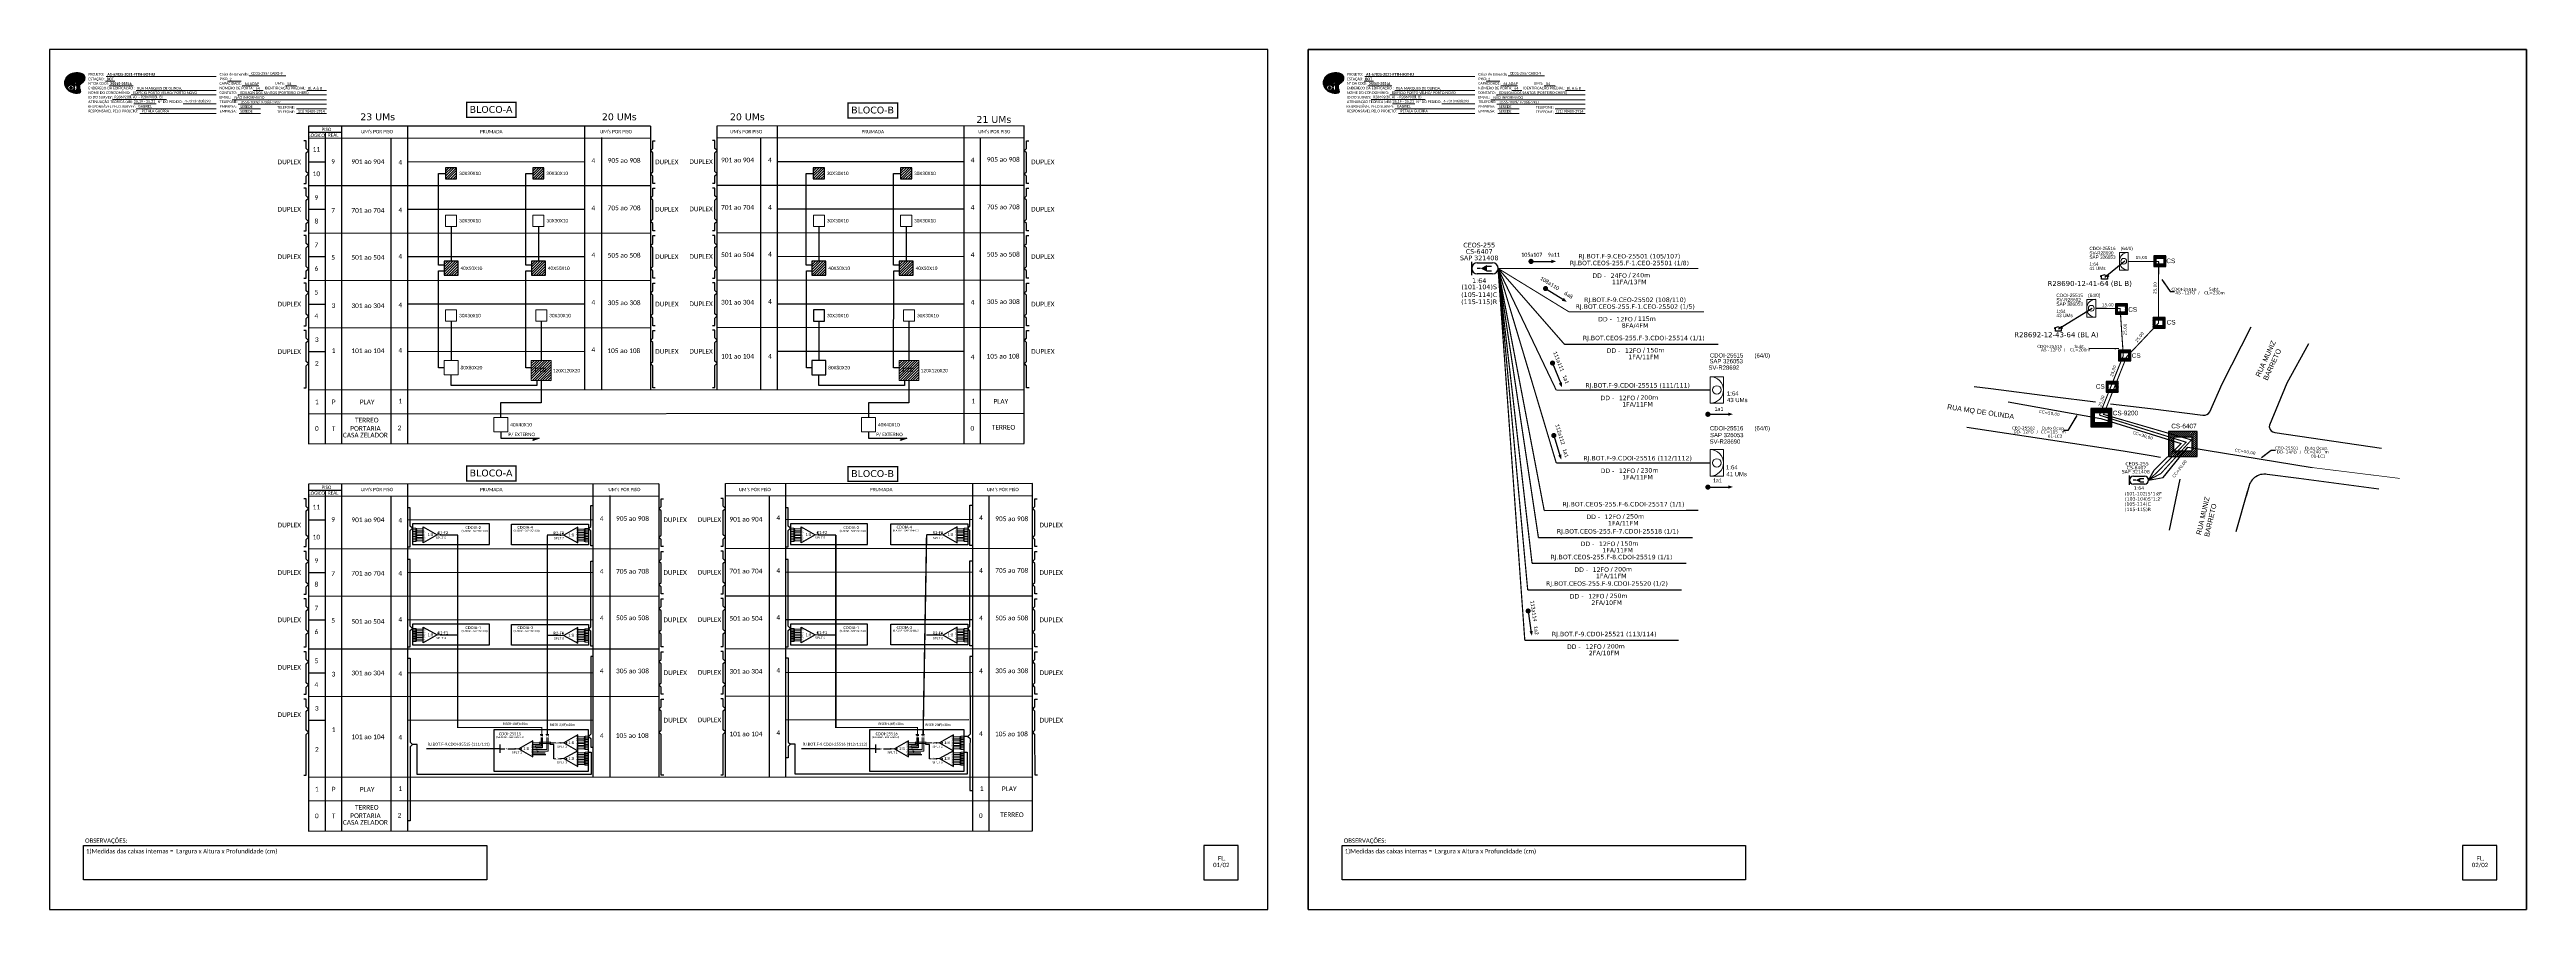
# Paper-space layout 'CDOI-25515-25516' of a CAD drawing. Extents: x 521 to 2231, y -93 to 501.
# The model-space entities are those that its viewports show. They can reach past a viewport. Long polylines and large blocks are cut down to what shows.
import ezdxf
from ezdxf.enums import TextEntityAlignment as Align

# ---------------------------------------------------------------- set-up
doc = ezdxf.new("R2010")
doc.units = 0
for name, color, linetype in [('10.0-Cartográfico', 4, 'Continuous'), ('10.1-Caixas Subterrâneas', 5, 'Continuous'), ('20.4-CEOS', 1, 'Continuous'), ('CAP a instalar', 1, 'Continuous'), ('CD a instalar', 1, 'Continuous'), ('CDOI', 1, 'Continuous'), ('celulas gpon', 7, 'Continuous'), ('label_cabos', 7, 'Continuous'), ('Legenda', 1, 'Continuous'), ('locais legendas', 7, 'Continuous'), ('SETA', 7, 'Continuous'), ('surveys', 7, 'Continuous')]:
    doc.layers.add(name, color=color, linetype=linetype)
for name, color, linetype, lineweight in [("20.0-LEGENDA DOS CDO'S", 1, 'Continuous', 0), ('20.1-CDO_INTERIOR', 1, 'Continuous', 0), ('40.1-ETIQUETAS', 1, 'Continuous', 20), ('Segmento Logradouro Texto', 251, 'Continuous', 0)]:
    doc.layers.add(name, color=color, linetype=linetype, lineweight=lineweight)
doc.layers.add('DROP DE CLIENTE', color=140, linetype='Continuous', plot=False)
doc.layers.add('EXTRA', color=50, linetype='Continuous', plot=False)
doc.styles.add('ARIAL', font='arial.ttf')
doc.styles.add('DIGICADE', font='arial.ttf')
doc.styles.add('MtXpl_Calibri', font='calibri.ttf')
doc.styles.add('siredit', font='verdana.ttf')
doc.styles.add('WMF-Calibri0', font='calibri.ttf')
doc.styles.add('WMF-Calibri1', font='calibrib.ttf')
doc.linetypes.add('FENCELINE1', pattern='A,0.25,-0.1,[133,ltypeshp.shx,S=0.1,R=0,X=-0.1,Y=0],-0.1,1', length=1.45)
doc.linetypes.add('RESERVA', pattern='A,0.5,-0.15,["RESERVA",Standard,S=0.18,R=0,X=0,Y=-0.1],-1.3', length=1.95)
doc.dimstyles.new('CC', dxfattribs={"dimtxt": 0.8, "dimasz": 2, "dimexe": 0.18, "dimexo": 0.0625, "dimgap": 0.09, "dimtad": 0, "dimdec": 0, "dimrnd": 1, "dimzin": 0, "dimdsep": 46, "dimtxsty": 'siredit', "dimblk": 'NONE', "dimcen": 0, "dimse1": 1, "dimse2": 1, "dimsd1": 1, "dimsd2": 1, "dimclrt": 7, "dimadec": 0, "dimazin": 0, "dimtfac": 1, "dimtdec": 0, "dimtofl": 0, "dimtmove": 0, "dimatfit": 3, "dimfxl": 0, "dimtolj": 1, "dimtzin": 0, "dimarcsym": 0})

# ---------------------------------------------------------------- blocks, each defined once
blk = doc.blocks.new('OI')
h = blk.add_hatch(color=40)
edge = h.paths.add_edge_path()
edge.add_spline(control_points=[(4.4, -0.7), (3.9, -1), (3.3, -1.5), (2.8, -2.6), (2.9, -3.5), (3.1, -4.3), (3.3, -4.9), (3.4, -5.4), (3.4, -5.9), (3.2, -6.4), (2.5, -6.6), (1.7, -6.6), (0.6, -6.7), (-0.6, -6.4), (-1.6, -6.1), (-2.8, -5.6), (-3.9, -4.8), (-4.9, -3.7), (-5.3, -2.6), (-5.6, -1.9), (-5.8, -1), (-5.7, 0.5), (-5.1, 2), (-4.1, 3), (-3.3, 3.6), (-2.4, 4.2), (-1.4, 4.4), (-0.6, 4.7), (0.8, 4.9), (2.2, 5), (3.8, 4.6), (4.7, 4.2), (5.4, 3.7), (5.8, 3), (6, 2.2), (6, 1.5), (5.7, 0.6), (5.3, 0.1), (4.9, -0.4), (4.5, -0.6), (4.4, -0.7)], knot_values=[0, 0, 0, 0, 1.60434, 2.417191, 3.427595, 4.282808, 4.776746, 5.304182, 5.888771, 6.258406, 6.858137, 7.79129, 8.986195, 10.124242, 11.187857, 12.242908, 13.953784, 15.414161, 16.515391, 17.349188, 17.675853, 19.552021, 21.515531, 22.568638, 23.63245, 24.621084, 25.782718, 26.745347, 27.142653, 29.870543, 31.004649, 31.921532, 32.709589, 33.801391, 34.042471, 35.192333, 35.971461, 36.628871, 37.254359, 37.836911, 37.836911, 37.836911, 37.836911], degree=3, periodic=0)
h.paths.add_polyline_path([(1.1, -0.9, -1), (0, -0.9, -1)], flags=16)
edge = h.paths.add_edge_path(flags=16)
edge.add_ellipse((0.6, -3.6), major_axis=(-0.02, 1.71), ratio=0.361305, start_angle=0, end_angle=360)
h.paths.add_polyline_path([(-0.4, -3.6, -1), (-3.8, -3.6, -1)], flags=16)
edge = h.paths.add_edge_path(flags=0)
edge.add_ellipse((-2.1, -3.6), major_axis=(0, 0.885), ratio=0.758294, start_angle=0, end_angle=360)
at = {"color": 40}
for centre, radius in [((-2.1, -3.6), 1.72), ((0.5, -0.9), 0.587)]:
    blk.add_circle(centre, radius, dxfattribs=at)
blk.add_ellipse((-2.1, -3.6), major_axis=(0, 0.885), ratio=0.758294, start_param=-3.141592653589792, end_param=3.141592653589792, dxfattribs=at)
blk.add_ellipse((0.6, -3.6), major_axis=(-0.02, 1.71), ratio=0.361305, dxfattribs=at)
at = {"color": 40, "start_tangent": (-0.800898, -0.598801), "end_tangent": (-0.800898, -0.598801)}
blk.add_spline([(4.4, -0.7), (3.2, -1.8), (2.9, -2.5), (2.9, -3.5), (3.1, -4.4), (3.3, -4.8), (3.4, -5.4), (3.4, -6), (3.2, -6.3), (2.7, -6.5), (1.7, -6.6), (0.5, -6.6), (-0.6, -6.4), (-1.6, -6.1), (-2.6, -5.7), (-3.9, -4.7), (-4.9, -3.6), (-5.4, -2.6), (-5.6, -1.8), (-5.7, -1.5), (-5.6, 0.4), (-4.8, 2.2), (-4.1, 3), (-3.3, 3.6), (-2.4, 4.1), (-1.3, 4.5), (-0.4, 4.7), (0, 4.8), (2.7, 4.8), (3.8, 4.5), (4.7, 4.2), (5.3, 3.7), (5.9, 2.7), (5.9, 2.5), (5.9, 1.3), (5.7, 0.6), (5.3, 0.1), (4.8, -0.4), (4.4, -0.7)], degree=3, dxfattribs=at)
blk = doc.blocks.new('SURVEY_SURVEY')
for p, q in [((0, 0.0000127), (-0.0000126, 0.000009)), ((-0.0000126, 0.000009), (-0.0000086, 0.000009)), ((-0.0000086, 0), (-0.0000086, 0.000009)), ((0.0000086, 0), (-0.0000086, 0)), ((0, 0.0000127), (0.0000126, 0.000009)), ((0.0000084, 0.0000132), (0.0000098, 0.0000132)), ((0.0000084, 0.0000103), (0.0000084, 0.0000132)), ((0.0000126, 0.000009), (0.0000086, 0.000009)), ((0.0000086, 0.000009), (0.0000086, 0)), ((0.0000098, 0.0000132), (0.0000098, 0.0000099))]:
    blk.add_line(p, q)
blk = doc.blocks.new('*U115')
at = {"layer": '20.4-CEOS'}
for p, q in [((-4.54, 1.19), (-1.19, 1.19)), ((-1.19, -1.19), (-4.54, -1.19))]:
    blk.add_line(p, q, dxfattribs=at)
for points in [[(-5.73, -1.43), (-5.73, 1.44)], [(-3.79, 0), (-4.59, 0)], [(-2.47, 0.48), (-1.45, 0.48)], [(-2.47, -0.52), (-1.45, -0.52)]]:
    blk.add_lwpolyline(points, dxfattribs=at)
blk.add_lwpolyline([(-3.79, 0, 0, 1.47, 0), (-2.41, 0, 1.47, 1.47, 0)], format="xyseb", dxfattribs=at)
for centre, start, end in [((-4.54, 0), 90, 270), ((-1.19, 0), 270, 90)]:
    blk.add_arc(centre, 1.19, start, end, dxfattribs=at)
at = {"layer": '20.4-CEOS', "color": 7, "style": 'siredit'}
for tag, p in [('LOCAL', (-2.86, 4.24)), ('SAP', (-2.81, 2.77)), ('FID', (-2.86, 5.6)), ('RACIO_SPLITAGEM', (-2.86, -1.88))]:
    blk.add_attdef(tag, text='', height=1.01, dxfattribs=at).set_placement(p, align=Align.TOP_CENTER)
for tag, flags, p in [('ID_ATIVIDADE', 3, (-2.86, -3.58)), ('FATOR', 1, (-2.86, -4.89))]:
    blk.add_attdef(tag, text='', height=1.01, dxfattribs=dict(at, flags=flags)).set_placement(p, align=Align.TOP_CENTER)
at = {"layer": '20.4-CEOS', "color": 7, "style": 'siredit', "flags": 3}
blk.add_attdef('QTDE', (-4.97, -7.12), '', height=1.01, dxfattribs=at)
blk = doc.blocks.new('*U113')
at = {"layer": '20.4-CEOS', "color": 7, "style": 'siredit'}
for tag, p in [('FIBRAS_SPLITTER', (0, 0)), ('FIBRAS_TOP_C', (0, -4.13)), ('RESERVA_FINAIS', (0, -5.46))]:
    blk.add_attdef(tag, p, '', height=1.01, dxfattribs=at)
for tag, p, flags in [('ID_ATIVIDADE', (0, -6.77), 3), ('FATOR', (0, -8.09), 1), ('QTDE', (0, -9.4), 1), ('FID', (0, -10.71), 1)]:
    blk.add_attdef(tag, p, '', height=1.01, dxfattribs=dict(at, flags=flags))
blk = doc.blocks.new('*U114')
at = {"layer": '20.4-CEOS', "color": 7, "style": 'siredit'}
blk.add_attdef('FIBRAS_SPLITTER', (0, 0), '', height=1.01, dxfattribs=at)
for tag, p, flags in [('QTDE', (0, -4.11), 1), ('ID_ATIVIDADE', (0, -1.48), 3), ('FATOR', (0, -2.79), 1), ('FID', (0, -5.42), 1)]:
    blk.add_attdef(tag, p, '', height=1.01, dxfattribs=dict(at, flags=flags))
blk = doc.blocks.new('LEGENDA DOS CABOS')
at = {"layer": 'EXTRA', "color": 0, "style": 'siredit'}
for tag, p in [('ID', (4.6, 0.97)), ('XX', (9.03, 0.97))]:
    blk.add_attdef(tag, text='', height=0.48, rotation=359.69001, dxfattribs=at).set_placement(p, align=Align.MIDDLE_CENTER)
at = {"layer": 'Legenda', "color": 0, "style": 'siredit'}
for tag, p in [('TIPO_CABO', (1.31, 0)), ('CABO', (4.69, -0.05)), ('/', (6.81, -0.05)), ('METROS', (10.03, -0.05))]:
    blk.add_attdef(tag, text='', height=0.8, rotation=359.69001, dxfattribs=at).set_placement(p, align=Align.MIDDLE_CENTER)
blk = doc.blocks.new('_None')
blk = doc.blocks.new('Inst CB DT OCUP CFOA-SM-DD-G-24')
at = {"layer": 'label_cabos', "color": 0, "style": 'siredit'}
for tag, flags, p in [('ID_ATIVIDADE', 3, (1.31, 2.67)), ('FATOR', 1, (11.56, 2.55))]:
    blk.add_attdef(tag, text='', height=1, rotation=359.69001, dxfattribs=dict(at, flags=flags)).set_placement(p, align=Align.MIDDLE_CENTER)
for tag, p in [('TIPO_CABO', (1.11, 0)), ('DESTINO_CABO', (3.13, 1.26)), ('CABO', (4.69, -0.05)), ('/', (7.71, -0.05)), ('LANCE', (10.41, 0.02)), ('TIPO_CABO', (13.11, 1.24)), ('UND', (16.46, 0)), ('FID', (13.65, -1.41))]:
    blk.add_attdef(tag, text='', height=1, rotation=359.69001, dxfattribs=at).set_placement(p, align=Align.MIDDLE_CENTER)
blk.add_attdef('QTDE', (11.93, -0.45), '', height=1, rotation=359.69001, dxfattribs=at)
blk = doc.blocks.new('Inst CB DT OCUP CFOA-SM-DD-S-12')
at = {"layer": 'label_cabos', "color": 0, "style": 'siredit'}
for tag, flags, p in [('ID_ATIVIDADE', 3, (1.31, 2.67)), ('FATOR', 1, (11.56, 2.55))]:
    blk.add_attdef(tag, text='', height=1, rotation=359.69001, dxfattribs=dict(at, flags=flags)).set_placement(p, align=Align.MIDDLE_CENTER)
for tag, p in [('TIPO_CABO', (1.11, 0)), ('DESTINO_CABO', (3.13, 1.26)), ('CABO', (4.69, -0.05)), ('/', (7.71, -0.05)), ('LANCE', (10.41, 0.02)), ('TIPO_CABO', (13.11, 1.24)), ('UND', (16.46, 0)), ('FID', (13.65, -1.41))]:
    blk.add_attdef(tag, text='', height=1, rotation=359.69001, dxfattribs=at).set_placement(p, align=Align.MIDDLE_CENTER)
blk.add_attdef('QTDE', (11.93, -0.45), '', height=1, rotation=359.69001, dxfattribs=at)
blk = doc.blocks.new('*X98')
at = {"color": 0, "linetype": 'Continuous'}
for p, q in [((-1.25, 0.34099), (-0.49099, 1.1)), ((-1.25, 0.517767), (-0.667767, 1.1)), ((-1.25, 0.694544), (-0.844544, 1.1)), ((-1.25, 0.87132), (-1.02132, 1.1)), ((-1.25, 1.048097), (-1.198097, 1.1)), ((-1.25, 0.164214), (-0.8035, 0.610714)), ((-1.25, -0.012563), (-0.8035, 0.433937)), ((-1.25, -0.18934), (-0.8035, 0.25716)), ((-1.25, -0.366117), (-0.8035, 0.080383)), ((-0.789214, 0.625), (-0.314214, 1.1)), ((-0.612437, 0.625), (-0.137437, 1.1)), ((-0.43566, 0.625), (0.03934, 1.1)), ((-0.258883, 0.625), (0.216117, 1.1)), ((-0.082107, 0.625), (0.392893, 1.1)), ((0.09467, 0.625), (0.56967, 1.1)), ((0.271447, 0.625), (0.746447, 1.1)), ((0.448223, 0.625), (0.923223, 1.1)), ((0.625, 0.625), (1.1, 1.1)), ((0.801777, 0.625), (1.25, 1.073223)), ((0.8035, 0.449947), (1.25, 0.896447)), ((0.8035, 0.27317), (1.25, 0.71967)), ((0.8035, 0.096393), (1.25, 0.542893)), ((0.8035, -0.080383), (1.25, 0.366117)), ((0.8035, -0.25716), (1.25, 0.18934)), ((0.8035, -0.433937), (1.25, 0.012563)), ((-1.25, -0.542893), (-0.8035, -0.096393)), ((-1.25, -0.71967), (-0.8035, -0.27317)), ((-1.25, -0.896447), (-0.8035, -0.449947)), ((-1.25, -1.073223), (-0.801777, -0.625)), ((-1.1, -1.1), (-0.625, -0.625)), ((-0.923223, -1.1), (-0.448223, -0.625)), ((-0.746447, -1.1), (-0.271447, -0.625)), ((-0.56967, -1.1), (-0.09467, -0.625)), ((-0.392893, -1.1), (0.082107, -0.625)), ((-0.216117, -1.1), (0.258883, -0.625)), ((-0.03934, -1.1), (0.43566, -0.625)), ((0.137437, -1.1), (0.612437, -0.625)), ((0.314214, -1.1), (0.789214, -0.625)), ((0.49099, -1.1), (1.25, -0.34099)), ((0.667767, -1.1), (1.25, -0.517767)), ((0.8035, -0.610714), (1.25, -0.164214)), ((0.844544, -1.1), (1.25, -0.694544)), ((1.02132, -1.1), (1.25, -0.87132)), ((1.198097, -1.1), (1.25, -1.048097))]:
    blk.add_line(p, q, dxfattribs=at)
blk = doc.blocks.new('ETIQUETA_RS5F')
at = {"layer": '40.1-ETIQUETAS', "color": 0, "style": 'siredit'}
blk.add_text('/', height=1.5, dxfattribs=at).set_placement((1.58, -1.95), align=Align.MIDDLE_RIGHT)
for tag, p in [('ETIQUETA_R_SECUNDARIA', (1.21, 2.1)), ('ETIQUETA_R_PRIMARIA', (1.21, 4.1)), ('F_ATIVAS/F_MORTAS', (1.14, -4.24))]:
    blk.add_attdef(tag, text='', height=1.5, dxfattribs=at).set_placement(p, align=Align.MIDDLE_CENTER)
for tag, p in [('TIPO_CABO', (-6.58, -2.12)), ('CAP_CABO', (0.4, -2.09))]:
    blk.add_attdef(tag, text='', height=1.5, dxfattribs=at).set_placement(p, align=Align.MIDDLE_RIGHT)
for tag, p in [('FUSÃO_1', (0.85, -8.39)), ('FUSÃO_2', (0.85, -10.6)), ('FUSÃO_3', (0.85, -12.93)), ('FUSÃO_4', (0.85, -15.14)), ('FUSÃO_5', (0.85, -17.16))]:
    blk.add_attdef(tag, text='', height=1.5, dxfattribs=at).set_placement(p, align=Align.CENTER)
blk.add_attdef('METROS', text='', height=1.5, dxfattribs=at).set_placement((2.14, -1.95), align=Align.MIDDLE_LEFT)
blk = doc.blocks.new('SPLITTER FUTURO')
blk.add_point((0, 0))
at = {"style": 'ARIAL', "text_generation_flag": 6, "flags": 4}
for tag, p, height in [('SPLT', (-6.2, -4.1), 1.5), ('INSTAL.', (-6.2, -6.1), 1.25)]:
    blk.add_attdef(tag, p, '', height=height, rotation=180, dxfattribs=at)
blk = doc.blocks.new('SPLT_1-8_SC-APC_ESQ')
at = {"color": 3, "lineweight": 0}
for points in [[(2.4, -3), (0, -3)], [(2.4, -4), (0, -4)], [(2.4, -4.2), (0, -4.2)], [(2.4, -5.2), (0, -5.2)], [(2.4, -5.3), (0, -5.3)], [(2.4, -6.3), (0, -6.3)], [(2.4, -6.5), (0, -6.5)], [(2.4, -7.5), (0, -7.5)], [(2.4, -7.6), (0, -7.6)], [(2.4, -8.6), (0, -8.6)], [(2.4, -8.8), (0, -8.8)], [(2.4, -9.8), (0, -9.8)], [(2.4, -9.9), (0, -9.9)], [(2.4, -10.9), (0, -10.9)], [(2.4, -11.1), (0, -11.1)], [(2.4, -12.1), (0, -12.1)], [(2.4, -3), (2.4, -4)], [(2.4, -4.2), (2.4, -5.2)], [(2.4, -5.3), (2.4, -6.3)], [(2.4, -6.5), (2.4, -7.5)], [(2.4, -7.6), (2.4, -8.6)], [(2.4, -8.8), (2.4, -9.8)], [(2.4, -9.9), (2.4, -10.9)], [(2.4, -11.1), (2.4, -12.1)], [(3, -3.5), (7.4, -3.5)], [(7.4, -4.7), (3, -4.7)], [(7.4, -5.8), (3, -5.8)], [(7.4, -7), (3, -7)], [(7.4, -8.1), (3, -8.1)], [(7.4, -9.3), (3, -9.3)], [(7.4, -10.4), (3, -10.4)], [(7.4, -11.6), (3, -11.6)]]:
    blk.add_lwpolyline(points, dxfattribs=at)
for points in [[(3, -3.2), (2.4, -3.2), (2.4, -3.8), (3, -3.8)], [(3, -4.4), (2.4, -4.4), (2.4, -5), (3, -5)], [(3, -5.5), (2.4, -5.5), (2.4, -6.1), (3, -6.1)], [(3, -6.7), (2.4, -6.7), (2.4, -7.3), (3, -7.3)], [(3, -7.8), (2.4, -7.8), (2.4, -8.4), (3, -8.4)], [(3, -9), (2.4, -9), (2.4, -9.6), (3, -9.6)], [(3, -10.1), (2.4, -10.1), (2.4, -10.7), (3, -10.7)], [(3, -11.3), (2.4, -11.3), (2.4, -11.9), (3, -11.9)]]:
    blk.add_lwpolyline(points, close=True, dxfattribs=at)
at = {"color": 1}
blk.add_lwpolyline([(7.4, -2.1), (17, -7.5), (7.4, -13), (7.4, -2.1)], dxfattribs=at)
at = {"color": 1, "lineweight": 0}
blk.add_lwpolyline([(17, -7.5), (19.3, -7.5)], dxfattribs=at)
at = {"color": 1, "style": 'ARIAL'}
for s, height, p in [('S2', 0.75, (7.6, -5)), ('S3', 0.75, (7.6, -6.2)), ('S4', 0.75, (7.6, -7.4)), ('S5', 0.75, (7.5, -8.6)), ('S6', 0.75, (7.6, -9.7)), ('S7', 0.75, (7.6, -10.8)), ('S8', 0.75, (7.6, -11.9)), ('S1', 0.75, (7.7, -3.8)), ('1:8', 2, (10.5, -8.4))]:
    blk.add_text(s, height=height, dxfattribs=at).set_placement(p)
blk = doc.blocks.new('SPLT_1-8_SC-APC')
at = {"color": 1, "lineweight": 0}
blk.add_lwpolyline([(-17, -7.5), (-19.3, -7.5)], dxfattribs=at)
at = {"color": 1}
blk.add_lwpolyline([(-7.4, -2.1), (-17, -7.5), (-7.4, -13), (-7.4, -2.1)], dxfattribs=at)
at = {"color": 3, "lineweight": 0}
for points in [[(-3, -3.5), (-7.4, -3.5)], [(-7.4, -4.7), (-3, -4.7)], [(-7.4, -5.8), (-3, -5.8)], [(-7.4, -7), (-3, -7)], [(-7.4, -8.1), (-3, -8.1)], [(-7.4, -9.3), (-3, -9.3)], [(-7.4, -10.4), (-3, -10.4)], [(-7.4, -11.6), (-3, -11.6)], [(-2.4, -3), (-2.4, -4)], [(-2.4, -3), (0, -3)], [(-2.4, -4), (0, -4)], [(-2.4, -4.2), (-2.4, -5.2)], [(-2.4, -4.2), (0, -4.2)], [(-2.4, -5.2), (0, -5.2)], [(-2.4, -5.3), (-2.4, -6.3)], [(-2.4, -5.3), (0, -5.3)], [(-2.4, -6.3), (0, -6.3)], [(-2.4, -6.5), (-2.4, -7.5)], [(-2.4, -6.5), (0, -6.5)], [(-2.4, -7.5), (0, -7.5)], [(-2.4, -7.6), (-2.4, -8.6)], [(-2.4, -7.6), (0, -7.6)], [(-2.4, -8.6), (0, -8.6)], [(-2.4, -8.8), (-2.4, -9.8)], [(-2.4, -8.8), (0, -8.8)], [(-2.4, -9.8), (0, -9.8)], [(-2.4, -9.9), (-2.4, -10.9)], [(-2.4, -9.9), (0, -9.9)], [(-2.4, -10.9), (0, -10.9)], [(-2.4, -11.1), (-2.4, -12.1)], [(-2.4, -11.1), (0, -11.1)], [(-2.4, -12.1), (0, -12.1)]]:
    blk.add_lwpolyline(points, dxfattribs=at)
for points in [[(-3, -3.2), (-2.4, -3.2), (-2.4, -3.8), (-3, -3.8)], [(-3, -4.4), (-2.4, -4.4), (-2.4, -5), (-3, -5)], [(-3, -5.5), (-2.4, -5.5), (-2.4, -6.1), (-3, -6.1)], [(-3, -6.7), (-2.4, -6.7), (-2.4, -7.3), (-3, -7.3)], [(-3, -7.8), (-2.4, -7.8), (-2.4, -8.4), (-3, -8.4)], [(-3, -9), (-2.4, -9), (-2.4, -9.6), (-3, -9.6)], [(-3, -10.1), (-2.4, -10.1), (-2.4, -10.7), (-3, -10.7)], [(-3, -11.3), (-2.4, -11.3), (-2.4, -11.9), (-3, -11.9)]]:
    blk.add_lwpolyline(points, close=True, dxfattribs=at)
at = {"color": 1, "style": 'ARIAL'}
for s, height, p in [('1:8', 2, (-13.9, -8.4)), ('S1', 0.75, (-8.7, -3.8)), ('S2', 0.75, (-8.7, -5)), ('S3', 0.75, (-8.7, -6.2)), ('S4', 0.75, (-8.7, -7.4)), ('S5', 0.75, (-8.7, -8.6)), ('S6', 0.75, (-8.7, -9.7)), ('S7', 0.75, (-8.7, -10.8)), ('S8', 0.75, (-8.7, -11.9))]:
    blk.add_text(s, height=height, dxfattribs=at).set_placement(p)
blk = doc.blocks.new('SPLITTER_')
blk.add_point((0, 0))
at = {"style": 'ARIAL', "flags": 4}
blk.add_attdef('SPLT', (0, -3.3), '', height=1.5, dxfattribs=at)

msp = doc.modelspace()

# ---------------------------------------------------------------- hatches: boundary and pattern name
h = msp.add_hatch()
h.set_pattern_fill('ANSI31', color=1, scale=10, style=0)
h.set_pattern_definition([(45, (-349.6824, 118.3295), (-0.8838835, 0.8838835), [])])
h.paths.add_polyline_path([(277.2, 513.6), (269.6, 513.6), (269.6, 505.9), (277.2, 505.9)])
h.paths.add_polyline_path([(273.8, 506.6), (273.8, 511.8)], flags=16)
h = msp.add_hatch()
h.set_pattern_fill('ANSI31', color=1, scale=10, style=0)
h.set_pattern_definition([(45, (-289.4139, 118.3295), (-0.8838835, 0.8838835), [])])
h.paths.add_polyline_path([(337.5, 513.6), (329.8, 513.6), (329.8, 505.9), (337.5, 505.9)])
h.paths.add_polyline_path([(334.1, 506.6), (334.1, 511.8)], flags=16)
h = msp.add_hatch()
h.set_pattern_fill('ANSI31', color=1, scale=10, style=0)
h.set_pattern_definition([(45, (-95.8005, 118.3295), (-0.8838835, 0.8838835), [])])
h.paths.add_polyline_path([(531.1, 513.6), (523.4, 513.6), (523.4, 505.9), (531.1, 505.9)])
h.paths.add_polyline_path([(527.7, 506.6), (527.7, 511.8)], flags=16)
h = msp.add_hatch()
h.set_pattern_fill('ANSI31', color=1, scale=10, style=0)
h.set_pattern_definition([(45, (-35.532, 118.3295), (-0.8838835, 0.8838835), [])])
h.paths.add_polyline_path([(591.4, 513.6), (583.7, 513.6), (583.7, 505.9), (591.4, 505.9)])
h.paths.add_polyline_path([(588, 506.6), (588, 511.8)], flags=16)
h = msp.add_hatch()
h.set_pattern_fill('ANSI31', color=1, scale=10, style=0)
h.set_pattern_definition([(45, (-348.6723, 53.8315), (-0.8838835, 0.8838835), [])])
h.paths.add_polyline_path([(278.2, 449.1), (268.7, 449.1), (268.7, 439.4), (278.2, 439.4)])
h.paths.add_polyline_path([(274.8, 442.1), (274.8, 447.3)], flags=16)
h = msp.add_hatch()
h.set_pattern_fill('ANSI31', color=1, scale=10, style=0)
h.set_pattern_definition([(45, (-288.4038, 53.8315), (-0.8838835, 0.8838835), [])])
h.paths.add_polyline_path([(338.5, 449.1), (328.9, 449.1), (328.9, 439.4), (338.5, 439.4)])
h.paths.add_polyline_path([(335.1, 442.1), (335.1, 447.3)], flags=16)
h = msp.add_hatch()
h.set_pattern_fill('ANSI31', color=1, scale=10, style=0)
h.set_pattern_definition([(45, (-94.7904, 53.8315), (-0.8838835, 0.8838835), [])])
h.paths.add_polyline_path([(532.1, 449.1), (522.5, 449.1), (522.6, 439.4), (532.1, 439.4)])
h.paths.add_polyline_path([(528.7, 442.1), (528.7, 447.3)], flags=16)
h = msp.add_hatch()
h.set_pattern_fill('ANSI31', color=1, scale=10, style=0)
h.set_pattern_definition([(45, (-34.5218, 53.8315), (-0.8838835, 0.8838835), [])])
h.paths.add_polyline_path([(592.4, 449.1), (582.8, 449.1), (582.8, 439.4), (592.4, 439.4)])
h.paths.add_polyline_path([(589, 442.1), (589, 447.3)], flags=16)
h = msp.add_hatch()
h.set_pattern_fill('ANSI31', color=1, scale=10, style=0)
h.set_pattern_definition([(45, (-319.538, -17.2153), (-0.8838835, 0.8838835), [])])
h.paths.add_polyline_path([(342.4, 380.5), (328.8, 380.5), (328.8, 366.7), (342.4, 366.7)])
h.paths.add_polyline_path([(330.1, 371.1), (340.1, 371.1), (340.1, 376.3), (330.1, 376.3)], flags=24)
h = msp.add_hatch()
h.set_pattern_fill('ANSI31', color=1, scale=10, style=0)
h.set_pattern_definition([(45, (-65.6561, -17.2153), (-0.8838835, 0.8838835), [])])
h.paths.add_polyline_path([(596.3, 380.5), (582.7, 380.5), (582.7, 366.7), (596.3, 366.7)])
h.paths.add_polyline_path([(583.9, 371.1), (594, 371.1), (594, 376.3), (583.9, 376.3)], flags=24)
h = msp.add_hatch(color=3)
h.dxf.hatch_style = 1
edge = h.paths.add_edge_path()
edge.add_arc((266, 260), 0.242, 0, 360)
h = msp.add_hatch(color=3)
h.dxf.hatch_style = 1
edge = h.paths.add_edge_path()
edge.add_arc((349, 259.8), 0.242, 0, 360)
h = msp.add_hatch(color=3)
h.dxf.hatch_style = 1
edge = h.paths.add_edge_path()
edge.add_arc((527, 260), 0.242, 0, 360)
h = msp.add_hatch(color=3)
h.dxf.hatch_style = 1
edge = h.paths.add_edge_path()
edge.add_arc((610.8, 260), 0.242, 0, 360)
h = msp.add_hatch(color=3)
h.dxf.hatch_style = 1
edge = h.paths.add_edge_path()
edge.add_arc((266, 190.9), 0.242, 0, 360)
h = msp.add_hatch(color=3)
h.dxf.hatch_style = 1
edge = h.paths.add_edge_path()
edge.add_arc((349, 190.6), 0.242, 0, 360)
h = msp.add_hatch(color=3)
h.dxf.hatch_style = 1
edge = h.paths.add_edge_path()
edge.add_arc((527, 190.9), 0.242, 0, 360)
h = msp.add_hatch(color=3)
h.dxf.hatch_style = 1
edge = h.paths.add_edge_path()
edge.add_arc((610.8, 190.8), 0.242, 0, 360)
h = msp.add_hatch(color=3)
h.dxf.hatch_style = 1
edge = h.paths.add_edge_path()
edge.add_arc((317.7, 112.3), 0.242, 0, 360)
h = msp.add_hatch(color=3)
h.dxf.hatch_style = 1
edge = h.paths.add_edge_path()
edge.add_arc((331.7, 114), 0.242, 0, 360)
h = msp.add_hatch(color=3)
h.dxf.hatch_style = 1
edge = h.paths.add_edge_path()
edge.add_arc((332.2, 112.9), 0.242, 0, 360)
h = msp.add_hatch(color=3)
h.dxf.hatch_style = 1
edge = h.paths.add_edge_path()
edge.add_arc((332.7, 111.7), 0.242, 0, 360)
h = msp.add_hatch(color=3)
h.dxf.hatch_style = 1
edge = h.paths.add_edge_path()
edge.add_arc((333.2, 110.5), 0.242, 0, 360)
h = msp.add_hatch(color=3)
h.dxf.hatch_style = 1
edge = h.paths.add_edge_path()
edge.add_arc((349.1, 116.3), 0.242, 0, 360)
h = msp.add_hatch(color=3)
h.dxf.hatch_style = 1
edge = h.paths.add_edge_path()
edge.add_arc((349.1, 105.4), 0.242, 0, 360)
h = msp.add_hatch(color=3)
h.dxf.hatch_style = 1
edge = h.paths.add_edge_path()
edge.add_arc((577.1, 112.3), 0.242, 0, 360)
h = msp.add_hatch(color=3)
h.dxf.hatch_style = 1
edge = h.paths.add_edge_path()
edge.add_arc((591.1, 114), 0.242, 0, 360)
h = msp.add_hatch(color=3)
h.dxf.hatch_style = 1
edge = h.paths.add_edge_path()
edge.add_arc((591.6, 112.9), 0.242, 0, 360)
h = msp.add_hatch(color=3)
h.dxf.hatch_style = 1
edge = h.paths.add_edge_path()
edge.add_arc((592.1, 111.7), 0.242, 0, 360)
h = msp.add_hatch(color=3)
h.dxf.hatch_style = 1
edge = h.paths.add_edge_path()
edge.add_arc((592.6, 110.5), 0.242, 0, 360)
h = msp.add_hatch(color=3)
h.dxf.hatch_style = 1
edge = h.paths.add_edge_path()
edge.add_arc((608.5, 116.3), 0.242, 0, 360)
h = msp.add_hatch(color=3)
h.dxf.hatch_style = 1
edge = h.paths.add_edge_path()
edge.add_arc((608.5, 105.4), 0.242, 0, 360)

# ---------------------------------------------------------------- linework, layer by layer
for p, q in [((837.2, 595.3), (-3.8, 595.3)), ((-3.8, 595.3), (-3.8, 1.3)), ((837.2, 1.3), (837.2, 595.3)), ((-3.8, 1.3), (837.2, 1.3))]:
    msp.add_line(p, q)
at = {"color": 5}
for p, q in [((266, 260), (278, 260)), ((527, 260), (539, 260)), ((266, 190.9), (278, 190.9)), ((527, 190.9), (539, 190.9))]:
    msp.add_line(p, q, dxfattribs=at)
at = {"color": 6}
for p, q in [((349, 259.8), (339.8, 259.8)), ((610.8, 260), (601.6, 260)), ((349, 190.6), (339.8, 190.6)), ((610.8, 190.8), (601.6, 190.8))]:
    msp.add_line(p, q, dxfattribs=at)
at = {"color": 7}
msp.add_lwpolyline([(947.5, 595.3), (1788.5, 595.3), (1788.5, 1.3), (947.5, 1.3)], close=True, dxfattribs=at)
at = {"color": 7, "lineweight": 0}
for points in [[(34.8, 573.3), (41.3, 573.3)], [(35.3, 576.6), (111.2, 576.6)], [(37.4, 570.2), (54, 570.2)], [(56, 567), (111.2, 567)], [(119, 573.3), (128.5, 573.3)], [(129.1, 570.2), (140.7, 570.2)], [(134.1, 577.1), (159.2, 577.1)], [(136.7, 567), (143.6, 567)], [(159, 570.2), (166.7, 570.2)], [(173.9, 567), (187.4, 567)], [(986, 573.3), (992.6, 573.3)], [(986.6, 576.6), (1062.5, 576.6)], [(988.7, 570.2), (1005.3, 570.2)], [(1007.3, 567), (1062.5, 567)], [(1070.3, 573.3), (1079.8, 573.3)], [(1080.4, 570.2), (1092, 570.2)], [(1085.4, 577.1), (1110.5, 577.1)], [(1088, 567), (1094.9, 567)], [(1110.3, 570.2), (1118, 570.2)], [(1125.1, 567), (1138.7, 567)], [(39.7, 560.8), (76.9, 560.8)], [(52.6, 563.9), (111.2, 563.9)], [(54.3, 557.8), (69.8, 557.8)], [(56, 554.3), (111.2, 554.3)], [(58.5, 551.1), (111.2, 551.1)], [(88.5, 557.8), (111.3, 557.8)], [(122.2, 560.6), (187.4, 560.6)], [(126.2, 563.9), (187.4, 563.9)], [(126.5, 557.4), (187.4, 557.4)], [(127.1, 554.3), (141.9, 554.3)], [(127.1, 551.1), (141.9, 551.1)], [(166.7, 554.3), (187.4, 554.3)], [(166.7, 551.1), (187.4, 551.1)], [(991, 560.8), (1028.1, 560.8)], [(1003.9, 563.9), (1062.5, 563.9)], [(1005.6, 557.8), (1021.1, 557.8)], [(1007.3, 554.3), (1062.5, 554.3)], [(1009.8, 551.1), (1062.5, 551.1)], [(1039.8, 557.8), (1062.6, 557.8)], [(1073.5, 560.6), (1138.7, 560.6)], [(1077.5, 563.9), (1138.7, 563.9)], [(1077.7, 557.4), (1138.7, 557.4)], [(1078.4, 554.3), (1093.2, 554.3)], [(1078.4, 551.1), (1093.2, 551.1)], [(1118, 554.3), (1138.7, 554.3)], [(1118, 551.1), (1138.7, 551.1)], [(329.9, 116.3), (335, 116.3)], [(329.9, 115.2), (331.2, 115.2)], [(329.9, 115.2), (335, 115.2)], [(329.9, 114), (331.7, 114)], [(329.9, 112.9), (332.2, 112.9)], [(329.9, 111.7), (332.7, 111.7)], [(329.9, 110.5), (333.2, 110.5)], [(335, 116.3), (334.4, 116.9), (334.9, 116.9)], [(335, 115.2), (334.4, 115.8), (334.9, 115.8)], [(341.6, 116.3), (342.2, 116.9), (334.9, 116.9)], [(341.6, 115.2), (342.2, 115.8), (334.9, 115.8)], [(345.9, 116.3), (341.6, 116.3)], [(345.7, 105.4), (344.3, 105.4)], [(348.8, 116.3), (347.5, 116.3)], [(348.8, 105.4), (347.5, 105.4)], [(589.2, 116.3), (594.3, 116.3)], [(589.2, 115.2), (590.6, 115.2)], [(589.2, 115.2), (594.3, 115.2)], [(589.2, 114), (591.1, 114)], [(589.2, 112.9), (591.6, 112.9)], [(589.2, 111.7), (592.1, 111.7)], [(589.2, 110.5), (592.6, 110.5)], [(594.3, 116.3), (593.8, 116.9), (594.3, 116.9)], [(594.3, 115.2), (593.8, 115.8), (594.3, 115.8)], [(601, 116.3), (601.5, 116.9), (594.3, 116.9)], [(601, 115.2), (601.5, 115.8), (594.3, 115.8)], [(605.2, 116.3), (601, 116.3)], [(605.1, 105.4), (603.7, 105.4)], [(608.2, 116.3), (606.8, 116.3)], [(608.2, 105.4), (606.8, 105.4)]]:
    msp.add_lwpolyline(points, dxfattribs=at)
at = {"color": 1}
for points in [[(171.7, 502.8), (173.3, 502.8), (173.3, 507.8), (174.9, 509.3), (173.3, 510.8), (173.3, 523.8), (174.9, 525.3), (173.3, 526.8), (173.3, 532.2), (171.7, 532.2)], [(414.3, 502.8), (412.6, 502.8), (412.6, 507.8), (411, 509.3), (412.6, 510.8), (412.6, 523.8), (411, 525.3), (412.6, 526.8), (412.6, 532.2), (414.3, 532.2)], [(453.9, 502.9), (455.5, 502.9), (455.5, 508), (457.1, 509.5), (455.5, 511), (455.5, 524), (457.1, 525.5), (455.5, 527), (455.5, 532.3), (453.9, 532.3)], [(672.3, 502.8), (670.6, 502.8), (670.6, 507.8), (669.1, 509.3), (670.6, 510.8), (670.6, 523.8), (669.1, 525.3), (670.6, 526.8), (670.6, 532.2), (672.3, 532.2)], [(171.7, 470), (173.3, 470), (173.3, 475), (174.9, 476.5), (173.3, 478), (173.3, 491.1), (174.9, 492.6), (173.3, 494.1), (173.3, 499.4), (171.7, 499.4)], [(414.3, 470), (412.6, 470), (412.6, 475), (411.1, 476.5), (412.6, 478.1), (412.6, 491.1), (411.1, 492.6), (412.6, 494.1), (412.6, 499.4), (414.3, 499.4)], [(453.9, 470.2), (455.5, 470.2), (455.5, 475.2), (457.1, 476.7), (455.5, 478.2), (455.5, 491.2), (457.1, 492.7), (455.5, 494.3), (455.5, 499.6), (453.9, 499.6)], [(672.3, 470), (670.7, 470), (670.7, 475), (669.1, 476.5), (670.7, 478.1), (670.7, 491.1), (669.1, 492.6), (670.7, 494.1), (670.7, 499.4), (672.3, 499.4)], [(171.7, 437.3), (173.3, 437.3), (173.3, 442.3), (174.9, 443.8), (173.3, 445.3), (173.3, 458.3), (174.9, 459.8), (173.3, 461.3), (173.3, 466.7), (171.7, 466.7)], [(414.3, 437.3), (412.7, 437.3), (412.6, 442.3), (411.1, 443.8), (412.6, 445.3), (412.6, 458.3), (411.1, 459.8), (412.6, 461.3), (412.6, 466.7), (414.3, 466.7)], [(453.9, 437.4), (455.5, 437.4), (455.5, 442.5), (457.1, 444), (455.5, 445.5), (455.5, 458.5), (457.1, 460), (455.5, 461.5), (455.5, 466.8), (453.9, 466.8)], [(672.3, 437.3), (670.7, 437.3), (670.7, 442.3), (669.1, 443.8), (670.7, 445.3), (670.7, 458.3), (669.1, 459.8), (670.7, 461.3), (670.7, 466.7), (672.3, 466.7)], [(171.7, 404.5), (173.3, 404.5), (173.3, 409.5), (174.9, 411), (173.3, 412.5), (173.3, 425.6), (174.9, 427.1), (173.3, 428.6), (173.3, 433.9), (171.7, 433.9)], [(414.3, 404.5), (412.7, 404.5), (412.7, 409.6), (411.1, 411.1), (412.7, 412.6), (412.7, 425.6), (411.1, 427.1), (412.7, 428.6), (412.7, 433.9), (414.3, 433.9)], [(453.9, 404.7), (455.5, 404.7), (455.5, 409.7), (457.1, 411.2), (455.5, 412.7), (455.5, 425.7), (457.1, 427.3), (455.5, 428.8), (455.5, 434.1), (453.9, 434.1)], [(672.4, 404.5), (670.7, 404.5), (670.7, 409.6), (669.1, 411.1), (670.7, 412.6), (670.7, 425.6), (669.1, 427.1), (670.7, 428.6), (670.7, 433.9), (672.4, 433.9)], [(171.7, 361.6), (173.3, 361.6), (173.3, 376.8), (174.9, 378.3), (173.3, 379.8), (173.3, 392.8), (174.9, 394.3), (173.3, 395.8), (173.3, 401.2), (171.7, 401.2)], [(414.4, 361.6), (412.7, 361.6), (412.7, 376.8), (411.1, 378.3), (412.7, 379.8), (412.7, 392.8), (411.1, 394.3), (412.7, 395.9), (412.7, 401.2), (414.3, 401.2)], [(453.9, 361.7), (455.5, 361.7), (455.5, 377), (457.1, 378.5), (455.5, 380), (455.5, 393), (457.1, 394.5), (455.5, 396), (455.5, 401.4), (453.9, 401.4)], [(672.4, 361.6), (670.7, 361.6), (670.7, 376.8), (669.2, 378.3), (670.7, 379.8), (670.7, 392.8), (669.2, 394.3), (670.7, 395.9), (670.7, 401.2), (672.4, 401.2)], [(307.7, 331.2), (307.7, 326.7), (334.2, 326.7)], [(329.8, 325.1), (331.2, 326.9)], [(334.2, 326.7), (329.8, 325.1)], [(561.6, 331.2), (561.6, 326.7), (588.1, 326.7)], [(583.7, 325.1), (585.1, 326.9)], [(588.1, 326.7), (583.7, 325.1)], [(171.7, 251.9), (173.3, 251.9), (173.3, 256.9), (174.9, 258.4), (173.3, 259.9), (173.3, 276.6), (174.9, 278.1), (173.3, 279.6), (173.3, 285), (171.7, 285)], [(420.1, 251.9), (418.4, 251.9), (418.4, 256.9), (416.8, 258.4), (418.4, 259.9), (418.4, 276.6), (416.8, 278.1), (418.4, 279.6), (418.4, 285), (420.1, 285)], [(459.7, 252.1), (461.3, 252.1), (461.3, 257.1), (462.9, 258.6), (461.3, 260.1), (461.3, 276.8), (462.9, 278.3), (461.3, 279.8), (461.3, 285.2), (459.7, 285.2)], [(678.1, 251.9), (676.5, 251.9), (676.5, 256.9), (674.9, 258.4), (676.5, 259.9), (676.5, 276.6), (674.9, 278.1), (676.5, 279.6), (676.5, 285), (678.1, 285)], [(171.7, 219.1), (173.3, 219.1), (173.3, 224.2), (174.9, 225.7), (173.3, 227.2), (173.3, 240.2), (174.9, 241.7), (173.3, 243.2), (173.3, 248.5), (171.7, 248.5)], [(420.1, 219.2), (418.4, 219.2), (418.4, 224.2), (416.9, 225.7), (418.4, 227.2), (418.4, 240.2), (416.9, 241.7), (418.4, 243.2), (418.4, 248.6), (420.1, 248.6)], [(459.7, 219.3), (461.3, 219.3), (461.3, 224.4), (462.9, 225.9), (461.3, 227.4), (461.3, 240.4), (462.9, 241.9), (461.3, 243.4), (461.3, 248.7), (459.7, 248.7)], [(678.1, 219.2), (676.5, 219.2), (676.5, 224.2), (674.9, 225.7), (676.5, 227.2), (676.5, 240.2), (674.9, 241.7), (676.5, 243.2), (676.5, 248.6), (678.1, 248.6)], [(171.7, 182.6), (173.3, 182.6), (173.3, 191.4), (174.9, 192.9), (173.3, 194.4), (173.3, 207.5), (174.9, 209), (173.3, 210.5), (173.3, 215.8), (171.7, 215.8)], [(420.1, 182.6), (418.5, 182.6), (418.5, 191.4), (416.9, 193), (418.5, 194.5), (418.5, 207.5), (416.9, 209), (418.5, 210.5), (418.5, 215.8), (420.1, 215.8)], [(459.7, 182.8), (461.3, 182.8), (461.3, 191.6), (462.9, 193.1), (461.3, 194.6), (461.3, 207.6), (462.9, 209.1), (461.3, 210.7), (461.3, 216), (459.7, 216)], [(678.2, 182.6), (676.5, 182.6), (676.5, 191.4), (674.9, 193), (676.5, 194.5), (676.5, 207.5), (674.9, 209), (676.5, 210.5), (676.5, 215.8), (678.1, 215.8)], [(171.7, 149.9), (173.3, 149.9), (173.3, 154.9), (174.9, 156.4), (173.3, 157.9), (173.3, 170.9), (174.9, 172.4), (173.3, 174), (173.3, 179.3), (171.7, 179.3)], [(420.1, 149.9), (418.5, 149.9), (418.5, 154.9), (416.9, 156.4), (418.5, 157.9), (418.5, 171), (416.9, 172.5), (418.5, 174), (418.5, 179.3), (420.1, 179.3)], [(459.7, 150.1), (461.3, 150.1), (461.3, 155.1), (462.9, 156.6), (461.3, 158.1), (461.3, 171.1), (462.9, 172.6), (461.3, 174.1), (461.3, 179.5), (459.7, 179.5)], [(678.2, 149.9), (676.5, 149.9), (676.5, 154.9), (675, 156.4), (676.5, 157.9), (676.5, 171), (675, 172.5), (676.5, 174), (676.5, 179.3), (678.2, 179.3)], [(171.7, 94), (173.3, 94), (173.3, 122.2), (174.9, 123.7), (173.3, 125.2), (173.3, 138.2), (174.9, 139.7), (173.3, 141.2), (173.3, 146.5), (171.7, 146.5)], [(420.2, 94), (418.5, 94), (418.5, 122.2), (416.9, 123.7), (418.5, 125.2), (418.5, 138.2), (416.9, 139.7), (418.5, 141.2), (418.5, 146.6), (420.2, 146.6)], [(459.7, 94.2), (461.3, 94.2), (461.3, 122.4), (462.9, 123.9), (461.3, 125.4), (461.3, 138.4), (462.9, 139.9), (461.3, 141.4), (461.3, 146.7), (459.7, 146.7)], [(678.2, 94), (676.6, 94), (676.5, 122.2), (675, 123.7), (676.5, 125.2), (676.5, 138.2), (675, 139.7), (676.5, 141.2), (676.5, 146.6), (678.2, 146.6)], [(307.3, 109.4), (307.3, 115.2)], [(329.9, 117.7), (320.2, 112.3), (329.9, 106.8), (329.9, 117.7)], [(566.7, 109.4), (566.7, 115.2)], [(589.2, 117.7), (579.6, 112.3), (589.2, 106.8), (589.2, 117.7)]]:
    msp.add_lwpolyline(points, dxfattribs=at)
for points in [[(174.9, 542.2), (174.9, 322.8), (669.1, 323.1), (669.1, 542.6)], [(186.5, 538.1), (186.5, 322.8)], [(198, 322.8), (198, 542.2)], [(231.9, 534.1), (231.9, 322.8)], [(243.5, 322.8), (243.5, 542.6)], [(365.7, 360.3), (365.7, 542.6)], [(377.3, 534.4), (377.3, 360.3)], [(411, 542.4), (411.1, 360.3)], [(457.1, 360.3), (457.1, 542.6)], [(487.1, 534.4), (487.1, 360.3)], [(498.7, 360.3), (498.7, 542.6)], [(627.5, 542.6), (627.5, 323.1)], [(639, 323.1), (639, 534.4)], [(174.9, 517.7), (186.5, 517.7)], [(243.5, 517.7), (365.7, 517.8)], [(498.7, 517.9), (627.5, 518)], [(174.9, 501.3), (411, 501.4)], [(457.1, 501.5), (669.1, 501.6)], [(174.9, 484.9), (186.5, 484.9)], [(243.5, 485), (365.7, 485)], [(498.7, 485.1), (627.5, 485.2)], [(174.9, 468.5), (411.1, 468.7)], [(457.1, 468.7), (669.1, 468.9)], [(174.9, 452.2), (186.5, 452.2)], [(243.5, 452.2), (365.7, 452.3)], [(498.7, 452.4), (627.5, 452.5)], [(174.9, 435.8), (411.1, 436)], [(457.1, 436), (669.1, 436.1)], [(174.9, 419.4), (186.5, 419.4)], [(243.5, 419.5), (365.7, 419.6)], [(498.7, 419.6), (627.5, 419.7)], [(174.9, 403), (411.1, 403.2)], [(457.1, 403.2), (669.1, 403.4)], [(174.9, 386.7), (186.5, 386.7)], [(243.5, 386.7), (365.7, 386.8)], [(498.7, 386.9), (627.5, 387)], [(174.9, 360.1), (669.1, 360.5)], [(174.9, 343.7), (669.1, 344.1)], [(174.9, 295), (174.9, 55.3), (674.9, 55.6), (674.9, 295.4)], [(186.5, 290.9), (186.5, 55.3)], [(198, 55.3), (198, 295)], [(243.5, 55.3), (243.5, 295.4)], [(371.5, 92.7), (371.5, 295.4)], [(416.8, 295.2), (416.9, 92.7)], [(462.9, 92.7), (462.9, 295.4)], [(504.5, 92.8), (504.5, 295.4)], [(633.3, 295.4), (633.3, 55.6)], [(231.9, 286.9), (231.9, 55.3)], [(383.1, 287.2), (383.1, 92.7)], [(492.9, 287.2), (492.9, 92.8)], [(644.9, 55.6), (644.9, 287.2)], [(174.9, 270.5), (186.5, 270.5)], [(243.5, 270.5), (371.5, 270.6)], [(504.5, 270.7), (633.3, 270.8)], [(174.9, 250.4), (416.9, 250.6)], [(462.9, 250.6), (674.9, 250.8)], [(174.9, 234.1), (186.5, 234.1)], [(243.5, 234.1), (371.5, 234.2)], [(504.5, 234.3), (633.3, 234.4)], [(174.9, 217.7), (416.9, 217.8)], [(462.9, 217.9), (674.9, 218)], [(174.9, 201.3), (186.5, 201.3)], [(243.5, 201.4), (371.5, 201.5)], [(504.5, 201.5), (633.3, 201.6)], [(174.9, 181.2), (416.9, 181.3)], [(462.9, 181.4), (674.9, 181.5)], [(174.9, 164.8), (186.5, 164.8)], [(243.5, 164.8), (371.5, 164.9)], [(504.5, 165), (633.3, 165.1)], [(174.9, 148.4), (416.9, 148.6)], [(462.9, 148.6), (674.9, 148.8)], [(174.9, 132.1), (186.5, 132.1)], [(243.5, 132.1), (371.5, 132.2)], [(504.5, 132.3), (630.9, 132.4)], [(174.9, 92.6), (674.9, 92.9)], [(174.9, 76.2), (674.9, 76.5)]]:
    msp.add_lwpolyline(points)
at = {"color": 0}
for points in [[(411, 542.4), (174.9, 542.2)], [(174.9, 538.1), (198, 538.1)], [(174.9, 534), (411, 534.2)], [(669.1, 542.6), (457.1, 542.4)], [(457.1, 534.2), (669.1, 534.4)], [(416.8, 295.2), (174.9, 295)], [(174.9, 290.9), (198, 290.9)], [(674.9, 295.4), (462.9, 295.3)], [(174.9, 286.8), (416.8, 287)], [(462.9, 287), (674.9, 287.2)]]:
    msp.add_lwpolyline(points, dxfattribs=at)
at = {"color": 1}
for points in [[(277.2, 513.6), (269.6, 513.6), (269.6, 505.9), (277.2, 505.9)], [(337.5, 513.6), (329.8, 513.6), (329.8, 505.9), (337.5, 505.9)], [(531.1, 513.6), (523.4, 513.6), (523.4, 505.9), (531.1, 505.9)], [(591.4, 513.6), (583.7, 513.6), (583.7, 505.9), (591.4, 505.9)], [(278.2, 449.1), (268.6, 449.1), (268.6, 439.4), (278.2, 439.4)], [(338.5, 449.1), (328.9, 449.1), (328.9, 439.4), (338.5, 439.4)], [(532.1, 449.1), (522.5, 449.1), (522.5, 439.4), (532.1, 439.4)], [(592.4, 449.1), (582.8, 449.1), (582.8, 439.4), (592.4, 439.4)], [(299.9, 267.6), (246.7, 267.6), (246.7, 253.3), (299.9, 253.3)], [(315.2, 267.4), (368.3, 267.4), (368.3, 253.1), (315.2, 253.1)], [(560.9, 267.6), (507.7, 267.6), (507.7, 253.3), (560.9, 253.3)], [(576.9, 267.6), (630.1, 267.6), (630.1, 253.2), (576.9, 253.2)], [(299.9, 198.4), (246.7, 198.4), (246.7, 184.1), (299.9, 184.1)], [(315.2, 198.1), (368.3, 198.1), (368.3, 183.8), (315.2, 183.8)], [(560.9, 198.4), (507.7, 198.4), (507.7, 184.1), (560.9, 184.1)], [(576.9, 198.3), (630.1, 198.3), (630.1, 184), (576.9, 184)], [(368.3, 125.3), (302.9, 125.3), (302.9, 96.7), (368.3, 96.7)], [(627.7, 125.3), (562.3, 125.3), (562.3, 96.7), (627.7, 96.7)]]:
    msp.add_lwpolyline(points, close=True, dxfattribs=at)
at = {"color": 3}
for points in [[(268.6, 446.4), (264.7, 446.4), (264.7, 509.7), (269.6, 509.7)], [(328.9, 446.4), (325, 446.4), (324.9, 509.7), (329.8, 509.7)], [(522.5, 446.4), (518.6, 446.4), (518.6, 509.7), (523.4, 509.7)], [(582.8, 446.4), (578.8, 446.4), (578.8, 509.7), (583.7, 509.7)], [(273.4, 473.1), (273.4, 449.1)], [(333.7, 473.1), (333.7, 449.1)], [(527.3, 473.1), (527.3, 449.1)], [(587.6, 473.1), (587.6, 449.1)], [(268.6, 375.5), (264.8, 375.5), (264.8, 442.5), (268.6, 442.5)], [(328.9, 375.5), (325.1, 375.5), (325.1, 442.5), (328.9, 442.5)], [(522.5, 375.5), (518.7, 375.5), (518.7, 442.5), (522.5, 442.5)], [(582.7, 375.5), (578.9, 375.5), (579, 442.5), (582.8, 442.5)], [(273.4, 407.6), (273.4, 380.4)], [(335.6, 407.6), (335.6, 380.4)], [(527.3, 407.6), (527.3, 380.4)], [(589.5, 407.6), (589.5, 380.4)], [(332.5, 366.7), (332.5, 363.2), (273.4, 363.2), (273.4, 370.6)], [(335.6, 366.7), (335.6, 351.2), (307.6, 351.2), (307.6, 341)], [(586.4, 366.7), (586.4, 363.2), (527.3, 363.2), (527.3, 370.6)], [(589.5, 366.7), (589.5, 351.2), (561.5, 351.2), (561.5, 341)], [(243.5, 251.8), (245.2, 251.8), (245.2, 263.1), (246.7, 264.6), (245.2, 266.1), (245.2, 278.6), (243.5, 278.6)], [(371.5, 252.5), (369.9, 252.5), (369.9, 262.9), (368.3, 264.4), (369.9, 265.9), (369.9, 280.4), (371.5, 280.4)], [(504.5, 251.8), (506.2, 251.8), (506.2, 263.1), (507.7, 264.6), (506.2, 266.1), (506.2, 278.6), (504.5, 278.6)], [(633.3, 252.6), (631.6, 252.6), (631.6, 263), (630.1, 264.5), (631.6, 266.1), (631.6, 280.6), (633.3, 280.6)], [(243.5, 182.7), (245.2, 182.7), (245.2, 193.9), (246.7, 195.4), (245.2, 196.9), (245.2, 242.9), (243.5, 242.9)], [(371.5, 183.2), (369.9, 183.2), (369.9, 193.6), (368.3, 195.1), (369.9, 196.6), (369.9, 241.9), (371.5, 241.9)], [(504.5, 182.7), (506.2, 182.7), (506.2, 193.9), (507.7, 195.4), (506.2, 196.9), (506.2, 242.9), (504.5, 242.9)], [(633.3, 183.4), (631.6, 183.4), (631.6, 193.8), (630.1, 195.3), (631.6, 196.8), (631.6, 242.1), (633.3, 242.1)], [(243.5, 174.9), (245.1, 174.9), (245.2, 116.8), (246.7, 115.3), (245.2, 113.7), (245.2, 111.2), (245.2, 111.2), (245.2, 98.6), (245.2, 62.6), (243.5, 62.6)], [(371.5, 176), (369.9, 176), (369.9, 122.3), (368.3, 120.8), (369.9, 119.3), (369.9, 113.4), (369.9, 113.4), (369.9, 113.4), (369.9, 113.4), (371.5, 113.4)], [(504.5, 175), (506.1, 175), (506.2, 116.9), (507.7, 115.4), (506.2, 113.9), (506.2, 111.4), (506.2, 111.4), (506.2, 105.9), (506.2, 105.9), (504.5, 105.9)], [(633.3, 176), (631.6, 176), (631.7, 122.3), (630.1, 120.8), (631.7, 119.3), (631.6, 113.4), (631.6, 113.4), (631.6, 113.4), (631.6, 83.5), (633.3, 83.5)], [(630.1, 120.8), (627.7, 120.8)], [(250, 115.3), (246.7, 115.3)], [(368.3, 109.9), (370.1, 109.9), (370.1, 94.6), (250, 94.6), (250, 115.3)], [(307.3, 112.3), (310.4, 112.3)], [(312.5, 112.3), (317.7, 112.3)], [(511, 115.4), (507.7, 115.4)], [(627.7, 109.9), (629.6, 109.9), (629.6, 94.8), (511, 94.8), (511, 115.4)], [(566.7, 112.3), (569.8, 112.3)], [(571.9, 112.3), (577.1, 112.3)]]:
    msp.add_lwpolyline(points, dxfattribs=at)
at = {"lineweight": 0}
for points in [[(277.2, 480.9), (269.6, 480.9), (269.6, 473.1), (277.2, 473.1)], [(337.5, 480.9), (329.8, 480.9), (329.8, 473.1), (337.5, 473.1)], [(531.1, 480.9), (523.5, 480.9), (523.5, 473.1), (531.1, 473.1)], [(591.4, 480.9), (583.7, 480.9), (583.7, 473.1), (591.4, 473.1)], [(277.2, 415.4), (269.6, 415.4), (269.6, 407.6), (277.2, 407.6)], [(339.4, 415.4), (331.8, 415.4), (331.8, 407.6), (339.4, 407.6)], [(593.3, 415.4), (585.7, 415.4), (585.7, 407.6), (593.3, 407.6)], [(278.2, 380.4), (268.6, 380.4), (268.6, 370.6), (278.2, 370.6)], [(312.5, 341), (302.9, 341), (302.9, 331.2), (312.5, 331.2)], [(566.4, 341), (556.8, 341), (556.8, 331.2), (566.4, 331.2)]]:
    msp.add_lwpolyline(points, close=True, dxfattribs=at)
at = {"const_width": 1.78}
for points in [[(1100.4, 448.9, 1), (1102.2, 448.9, 1)], [(1110.6, 430.6, 1), (1112.1, 429.7, 1)], [(1115.8, 379.5, 1), (1116.5, 377.9, 1)], [(1222.5, 343.3, 1), (1224.3, 343.3, 1)], [(1116.8, 329.5, 1), (1117.3, 327.8, 1)], [(1222.5, 293, 1), (1224.3, 293, 1)], [(1099.2, 208.3, 1), (1099.4, 206.6, 1)]]:
    msp.add_lwpolyline(points, format="xyb", close=True, dxfattribs=at)
for points in [[(531.1, 415.4), (523.5, 415.4), (523.5, 407.6), (531.1, 407.6)], [(532.1, 380.4), (522.5, 380.4), (522.5, 370.6), (532.1, 370.6)]]:
    msp.add_lwpolyline(points, close=True)
at = {"color": 1, "lineweight": 0}
for points in [[(342.4, 380.5), (328.8, 380.5), (328.8, 366.7), (342.4, 366.7)], [(596.3, 380.5), (582.7, 380.5), (582.7, 366.7), (596.3, 366.7)]]:
    msp.add_lwpolyline(points, close=True, dxfattribs=at)
at = {"color": 5}
for points in [[(336, 122.1, 0.8, 0.8, 0), (336, 126.9, 0.8, 0.8, 0), (278, 126.9, 1, 1, 0), (278, 260, 1, 1, 0)], [(595.4, 122.1, 0.8, 0.8, 0), (595.4, 126.9, 0.8, 0.8, 0), (539, 126.9, 1, 1, 0), (539, 260, 1, 1, 0)]]:
    msp.add_lwpolyline(points, format="xyseb", dxfattribs=at)
at = {"color": 6, "const_width": 1}
for points in [[(339.9, 122.1), (339.9, 259.8)], [(599.3, 122.1), (601.7, 260)]]:
    msp.add_lwpolyline(points, dxfattribs=at)
at = {"color": 5}
for points in [[(335.5, 120), (335.5, 114), (331.7, 114)], [(336.4, 120), (336.4, 112.8), (332.2, 112.9)], [(334.9, 122.1), (336.8, 122.1)], [(335.5, 122.1), (335.5, 121.2)], [(336.4, 122.1), (336.4, 121.2)], [(594.9, 120), (594.9, 114), (591.1, 114)], [(595.8, 120), (595.8, 112.8), (591.6, 112.9)], [(594.3, 122.1), (596.2, 122.1)], [(594.9, 122.1), (594.9, 121.2)], [(595.8, 122.1), (595.8, 121.2)]]:
    msp.add_lwpolyline(points, dxfattribs=at)
at = {"color": 6, "lineweight": 0}
for points in [[(333, 111.7), (339.4, 111.7), (339.4, 120)], [(333.5, 110.5), (340.5, 110.5), (340.5, 120)], [(338.8, 122.1), (340.9, 122.1)], [(339.4, 122.1), (339.4, 121.2)], [(340.5, 122.1), (340.5, 121.2)], [(592.3, 111.7), (598.7, 111.7), (598.7, 120)], [(592.8, 110.5), (599.9, 110.5), (599.9, 120)], [(598.1, 122.1), (600.3, 122.1)], [(598.7, 122.1), (598.7, 121.2)], [(599.9, 122.1), (599.9, 121.2)]]:
    msp.add_lwpolyline(points, dxfattribs=at)
at = {"color": 1, "const_width": 1}
for points in [[(256.3, 112.3), (307.3, 112.3)], [(515.3, 112.3), (566.7, 112.3)]]:
    msp.add_lwpolyline(points, dxfattribs=at)
at = {"color": 1, "lineweight": 0}
for points in [[(320.2, 112.3), (318, 112.3)], [(579.6, 112.3), (577.3, 112.3)]]:
    msp.add_lwpolyline(points, dxfattribs=at)
at = {"color": 8, "linetype": 'RESERVA', "ltscale": 4}
for points in [[(329.9, 109.4), (338.4, 109.4)], [(329.9, 108.2), (338.9, 108.2)], [(589.2, 109.4), (597.8, 109.4)], [(589.2, 108.2), (598.3, 108.2)]]:
    msp.add_lwpolyline(points, dxfattribs=at)
at = {"color": 7}
for points in [[(344.3, 105.4), (344.3, 115.2), (341.6, 115.2)], [(603.7, 105.4), (603.7, 115.2), (601, 115.2)]]:
    msp.add_lwpolyline(points, dxfattribs=at)
at = {"color": 0}
for points in [[(19.7, 45.5), (298, 45.5), (298, 21.8), (19.7, 21.8)], [(816.7, 45.5), (793, 45.5), (793, 21.8), (816.7, 21.8)], [(971, 45.5), (1249.3, 45.5), (1249.3, 21.8), (971, 21.8)], [(1768, 45.5), (1744.3, 45.5), (1744.3, 21.8), (1768, 21.8)]]:
    msp.add_lwpolyline(points, close=True, dxfattribs=at)
at = {"color": 3}
for centre in [(266, 260), (349, 259.8), (527, 260), (610.8, 260), (266, 190.9), (349, 190.6), (527, 190.9), (610.8, 190.8), (317.7, 112.3), (331.7, 114), (332.2, 112.9), (332.7, 111.7), (333.2, 110.5), (349.1, 116.3), (349.1, 105.4), (577.1, 112.3), (591.1, 114), (591.6, 112.9), (592.1, 111.7), (592.6, 110.5), (608.5, 116.3), (608.5, 105.4)]:
    msp.add_circle(centre, 0.242, dxfattribs=at)
at = {"layer": '10.0-Cartográfico'}
for points in [[(1578.5, 364.3), (1598.4, 403.6)], [(1638.1, 392), (1623.2, 364.9), (1611.1, 335.9), (1611, 334.6), (1611.5, 332.9), (1612.3, 331.9), (1613.4, 331.1), (1614.8, 330.7), (1688.4, 320)], [(1407.2, 362.5), (1418.8, 361.1)], [(1418.8, 361.1), (1461.3, 355.7)], [(1528.9, 347.2), (1565.2, 342.6), (1566.6, 342.6), (1567.9, 343.1), (1569, 343.9), (1569.9, 345), (1578.5, 364.3)], [(1461.3, 355.7), (1491, 352)], [(1501.4, 350.6), (1528.9, 347.2)], [(1535.9, 313.4), (1529.4, 314.7), (1510.1, 317.8), (1402.1, 334.1)], [(1542.1, 263.3), (1549.4, 298.6)], [(1631.4, 298.9), (1609.6, 301.8), (1608.5, 301.9), (1607.3, 301.9), (1606.1, 301.8), (1605, 301.6), (1603.8, 301.2), (1602.8, 300.8), (1601.8, 300.2), (1600.8, 299.6), (1599.9, 298.8), (1599.2, 298), (1598.5, 297.1), (1597.9, 296.2), (1597.4, 295.2), (1597.1, 294.2), (1595, 286.8)], [(1686.7, 291.6), (1631.4, 298.9)], [(1596, 290.5), (1588, 262)]]:
    msp.add_lwpolyline(points, dxfattribs=at)
at = {"layer": '10.1-Caixas Subterrâneas', "color": 30}
for p, q in [((1504.8, 419.7), (1504.8, 412.4)), ((1513.1, 419.7), (1504.8, 419.7)), ((1504.8, 412.4), (1513.1, 412.4)), ((1506.3, 413.9), (1506.3, 418.1)), ((1506.3, 418.1), (1511.6, 418.1)), ((1511.6, 413.9), (1506.3, 413.9)), ((1511.6, 418.1), (1511.6, 413.9)), ((1513.1, 412.4), (1513.1, 419.7)), ((1530.7, 410.1), (1530.7, 402.7)), ((1539, 410.1), (1530.7, 410.1)), ((1530.7, 402.7), (1539, 402.7)), ((1532.2, 404.3), (1532.2, 408.5)), ((1532.2, 408.5), (1537.5, 408.5)), ((1537.5, 404.3), (1532.2, 404.3)), ((1537.5, 408.5), (1537.5, 404.3)), ((1539, 402.7), (1539, 410.1)), ((1506.9, 387.6), (1506.9, 380.3)), ((1515.3, 387.6), (1506.9, 387.6)), ((1506.9, 380.3), (1515.3, 380.3)), ((1508.4, 381.9), (1508.4, 386)), ((1508.4, 386), (1513.8, 386)), ((1513.8, 381.9), (1508.4, 381.9)), ((1513.8, 386), (1513.8, 381.9)), ((1515.3, 380.3), (1515.3, 387.6)), ((1498.3, 366), (1498.3, 358.6)), ((1506.6, 366), (1498.3, 366)), ((1499.8, 360.2), (1499.8, 364.4)), ((1499.8, 364.4), (1505.1, 364.4)), ((1505.1, 360.2), (1499.8, 360.2)), ((1505.1, 364.4), (1505.1, 360.2)), ((1506.6, 358.6), (1506.6, 366)), ((1487.8, 347.4), (1487.8, 334.6)), ((1502.3, 347.4), (1487.8, 347.4)), ((1490.4, 337.4), (1490.4, 344.6)), ((1490.4, 344.6), (1499.7, 344.6)), ((1498.3, 358.6), (1506.6, 358.6)), ((1499.7, 344.6), (1499.7, 337.4)), ((1502.3, 334.6), (1502.3, 347.4)), ((1487.8, 334.6), (1502.3, 334.6)), ((1499.7, 337.4), (1490.4, 337.4)), ((1541.5, 331.4), (1541.5, 314.2)), ((1561.1, 331.4), (1541.5, 331.4)), ((1545, 317.9), (1545, 327.7)), ((1545, 327.7), (1557.6, 327.7)), ((1557.6, 327.7), (1557.6, 317.9)), ((1561.1, 314.2), (1561.1, 331.4)), ((1541.5, 314.2), (1561.1, 314.2)), ((1557.6, 317.9), (1545, 317.9))]:
    msp.add_line(p, q, dxfattribs=at)
at = {"layer": '20.1-CDO_INTERIOR', "color": 1, "lineweight": 18}
for points in [[(1507.5, 442.9), (1507.5, 455.1), (1513.6, 455.1), (1513.6, 442.9)], [(1485, 410.3), (1485, 422.7), (1491.2, 422.7), (1491.2, 410.3)]]:
    msp.add_lwpolyline(points, close=True, dxfattribs=at)
at = {"layer": '20.1-CDO_INTERIOR', "color": 10, "lineweight": 18}
for points in [[(1234.2, 350.9), (1234.2, 369.2), (1225, 369.2), (1225, 350.9)], [(1234.2, 300.6), (1234.2, 318.9), (1225, 318.9), (1225, 300.6)]]:
    msp.add_lwpolyline(points, close=True, dxfattribs=at)
at = {"layer": '20.1-CDO_INTERIOR', "color": 1, "lineweight": 18}
for centre, radius in [((1510.5, 449), 1.96), ((1488.1, 416.5), 1.99)]:
    msp.add_circle(centre, radius, dxfattribs=at)
at = {"layer": '20.1-CDO_INTERIOR', "color": 10, "lineweight": 18}
for centre in [(1229.6, 360.1), (1229.6, 309.7)]:
    msp.add_circle(centre, 2.94, dxfattribs=at)
at = {"layer": '20.1-CDO_INTERIOR', "color": 1, "lineweight": 18}
for centre, radius in [((1513.6, 449), 6.11), ((1491.2, 416.5), 6.21)]:
    msp.add_arc(centre, radius, 90.0276, 270.0276, dxfattribs=at)
at = {"layer": '20.1-CDO_INTERIOR', "color": 10, "lineweight": 18}
for centre in [(1225, 360.1), (1225, 309.7)]:
    msp.add_arc(centre, 9.17, 270, 90, dxfattribs=at)
at = {"layer": '20.4-CEOS', "color": 5}
for p, q in [((1064.1, 447.9), (1074.8, 447.9)), ((1074.8, 440.3), (1064.1, 440.3))]:
    msp.add_line(p, q, dxfattribs=at)
for points in [[(1060.4, 439.5), (1060.4, 448.6)], [(1070.7, 445.6), (1073.9, 445.6)], [(1066.5, 444.1), (1064, 444.1)], [(1070.7, 442.4), (1073.9, 442.4)]]:
    msp.add_lwpolyline(points, dxfattribs=at)
msp.add_lwpolyline([(1066.5, 444.1, 0, 4.67, 0), (1070.9, 444.1, 4.67, 4.67, 0)], format="xyseb", dxfattribs=at)
for centre, start, end in [((1064.1, 444.1), 90, 270), ((1074.8, 444.1), 270, 90)]:
    msp.add_arc(centre, 3.78, start, end, dxfattribs=at)
at = {"layer": 'CAP a instalar', "color": 7, "ltscale": 50}
for p, q in [((1430.7, 351.9), (1494.7, 340.5)), ((1494.7, 340.5), (1550.2, 323.2)), ((1531.4, 304.8), (1550.2, 323.2)), ((1537.7, 299.7), (1554.7, 320.5)), ((1554.7, 320.5), (1640.6, 306.5)), ((1527.6, 297.8), (1531.4, 304.8)), ((1527.6, 297.8), (1537.7, 299.7))]:
    msp.add_line(p, q, dxfattribs=at)
at = {"layer": 'CAP a instalar', "color": 7, "linetype": 'Continuous', "ltscale": 5, "const_width": 0.876}
for points in [[(284.1, 558.7), (318.3, 558.7), (318.3, 548.4), (284.1, 548.4)], [(547.5, 558.3), (581.8, 558.3), (581.8, 548), (547.5, 548)], [(284.1, 307.6), (318.3, 307.6), (318.3, 297.3), (284.1, 297.3)], [(547.5, 307.2), (581.8, 307.2), (581.8, 296.9), (547.5, 296.9)]]:
    msp.add_lwpolyline(points, close=True, dxfattribs=at)
at = {"layer": 'CAP a instalar', "color": 8, "ltscale": 7, "const_width": 0.829}
for points in [[(1078.5, 444.1), (1124.4, 391.6)], [(1078.5, 444.1), (1110.4, 276.8)], [(1078.5, 444.1), (1106.4, 258.1)], [(1078.5, 444.1), (1102, 240.3)], [(1099, 221.9), (1078.5, 444.1)], [(1124.4, 391.6), (1230.7, 391.6)], [(1110.4, 276.8), (1216.7, 276.9)], [(1106.4, 258.1), (1212.8, 258.1)], [(1102, 240.3), (1208.4, 240.4)], [(1098.9, 221.9), (1205.2, 222)]]:
    msp.add_lwpolyline(points, dxfattribs=at)
at = {"layer": 'CAP a instalar', "color": 10, "ltscale": 7, "const_width": 0.829}
for points in [[(1078.5, 444.1), (1118.7, 360)], [(1078.5, 444.1), (1118.7, 309.7)], [(1118.7, 360), (1225, 360.1)], [(1118.7, 309.7), (1225, 309.7)]]:
    msp.add_lwpolyline(points, dxfattribs=at)
at = {"layer": 'CAP a instalar', "color": 252, "ltscale": 7, "const_width": 0.829}
for points in [[(1097, 187.1), (1078.5, 444.1)], [(1097, 187.1), (1203.3, 187.1)]]:
    msp.add_lwpolyline(points, dxfattribs=at)
at = {"layer": 'CAP a instalar', "color": 7, "ltscale": 7, "const_width": 0.685}
for points in [[(1078.5, 444.1), (1216.9, 444.1)], [(1078.5, 444.1), (1127.6, 414)], [(1127.6, 414), (1220.7, 414)]]:
    msp.add_lwpolyline(points, dxfattribs=at)
at = {"layer": 'CAP a instalar', "color": 1, "ltscale": 50, "const_width": 0.461}
msp.add_lwpolyline([(1640.6, 306.5), (1701.1, 299)], dxfattribs=at)
at = {"layer": 'CD a instalar', "color": 1, "linetype": 'FENCELINE1', "ltscale": 5, "const_width": 0.754}
for points in [[(1527.6, 297.8), (1536.2, 302.4), (1557.2, 325.6), (1496.6, 343.2), (1512.4, 382.9), (1534.5, 406.3), (1534.6, 448.8)], [(1513.4, 448.9), (1534.8, 448.8)], [(1491.3, 416.5), (1508, 416.4), (1510.2, 383.8), (1493.7, 342.7)], [(1527.6, 297.8), (1533.5, 303.2), (1553.6, 324), (1493.7, 342.7)]]:
    msp.add_lwpolyline(points, dxfattribs=at)
at = {"layer": 'DROP DE CLIENTE'}
for points in [[(1497.4, 438.1), (1511.3, 449.4)], [(1465.4, 402.3), (1488.7, 416.5)]]:
    msp.add_lwpolyline(points, dxfattribs=at)
at = {"layer": 'locais legendas', "color": 30}
for p, q in [((1531.3, 452.8), (1531.3, 445.4)), ((1539.6, 452.8), (1531.3, 452.8)), ((1531.3, 445.4), (1539.6, 445.4)), ((1532.8, 447), (1532.8, 451.2)), ((1532.8, 451.2), (1538.1, 451.2)), ((1538.1, 447), (1532.8, 447)), ((1538.1, 451.2), (1538.1, 447)), ((1539.6, 445.4), (1539.6, 452.8))]:
    msp.add_line(p, q, dxfattribs=at)
at = {"layer": 'SETA'}
for points in [[(1101.3, 448.9), (1116.6, 448.9)], [(1111.3, 430.1), (1124.3, 422.1)], [(1116.2, 378.7), (1121.8, 364.5)], [(1223.4, 343.3), (1238.6, 343.3)], [(1117.1, 328.7), (1121.5, 314.1)], [(1223.4, 293), (1238.6, 293)], [(1099.3, 207.4), (1101.5, 192.3)]]:
    msp.add_lwpolyline(points, dxfattribs=at)
for points in [[(1115.3, 450.1), (1118.6, 448.9), (1115.3, 447.7)], [(1123.9, 423.7), (1126, 421), (1122.6, 421.7)], [(1122.6, 365.4), (1122.7, 361.9), (1120.4, 364.5)], [(1237.4, 344.5), (1240.7, 343.4), (1237.4, 342.2)], [(1122.3, 315.6), (1122.1, 312.1), (1120.1, 314.9)], [(1237.4, 294.2), (1240.7, 293.1), (1237.4, 291.9)], [(1102.5, 193.7), (1101.9, 190.3), (1100.2, 193.4)]]:
    msp.add_solid(points, dxfattribs=at)

# ---------------------------------------------------------------- block references
at = {"color": 7, "xscale": 1.213923925163967, "yscale": 1.213923925163967, "zscale": 1.213923925163967, "rotation": 0.1532896023949059}
for p in [(13.5, 573.2), (964.8, 573.2)]:
    msp.add_blockref('OI', p, dxfattribs=at)
at = {"color": 0, "lineweight": 0}
ref = msp.add_blockref('Inst CB DT OCUP CFOA-SM-DD-S-12', (1434.8, 331.2), dxfattribs=dict(at, xscale=2.073924533821601, yscale=2.073924533821601, zscale=2.073924533821601))
ref.add_attrib('DESTINO_CABO', 'CEO-25502', dxfattribs={"layer": 'label_cabos', "color": 0, "height": 2.07, "rotation": 359.69, "style": 'siredit'}).set_placement((1441.3, 333.8), align=Align.MIDDLE_CENTER)
ref.add_attrib('TIPO_CABO', 'Duto Ocup.', dxfattribs={"layer": 'label_cabos', "color": 0, "height": 2.07, "rotation": 359.69, "style": 'siredit'}).set_placement((1462, 333.7), align=Align.MIDDLE_CENTER)
ref.add_attrib('/', '/', dxfattribs={"layer": 'label_cabos', "color": 0, "height": 2.07, "rotation": 359.69, "style": 'siredit'}).set_placement((1450.8, 331.1), align=Align.MIDDLE_CENTER)
ref.add_attrib('FID', '01-LC2', dxfattribs={"layer": 'label_cabos', "color": 0, "height": 2.07, "rotation": 359.69, "style": 'siredit'}).set_placement((1463.1, 328.2), align=Align.MIDDLE_CENTER)
ref.add_attrib('LANCE', 'CC=', dxfattribs={"layer": 'label_cabos', "color": 0, "height": 2.07, "rotation": 359.69, "style": 'siredit'}).set_placement((1456.4, 331.2), align=Align.MIDDLE_CENTER)
ref.add_attrib('UND', 'm', dxfattribs={"layer": 'label_cabos', "color": 0, "height": 2.07, "rotation": 359.69, "style": 'siredit'}).set_placement((1469, 331.2), align=Align.MIDDLE_CENTER)
ref.add_attrib('CABO', '12FO', dxfattribs={"layer": 'label_cabos', "color": 0, "height": 2.07, "rotation": 359.69, "style": 'siredit'}).set_placement((1444.6, 331.1), align=Align.MIDDLE_CENTER)
ref.add_attrib('TIPO_CABO', 'DD-', dxfattribs={"layer": 'label_cabos', "color": 0, "height": 2.07, "rotation": 359.69, "style": 'siredit'}).set_placement((1437.1, 331.2), align=Align.MIDDLE_CENTER)
ref.add_attrib('QTDE', '115', (1459.6, 330.2), dxfattribs={"layer": 'label_cabos', "color": 0, "height": 2.07, "rotation": 359.69, "style": 'siredit'})
ref = msp.add_blockref('Inst CB DT OCUP CFOA-SM-DD-G-24', (1616.5, 317.3), dxfattribs=dict(at, xscale=2.073924533821613, yscale=2.073924533821613, zscale=2.073924533821613))
ref.add_attrib('DESTINO_CABO', 'CEO-25501', dxfattribs={"layer": 'label_cabos', "color": 0, "height": 2.07, "rotation": 359.69, "style": 'siredit'}).set_placement((1623, 320), align=Align.MIDDLE_CENTER)
ref.add_attrib('TIPO_CABO', 'Duto Ocup.', dxfattribs={"layer": 'label_cabos', "color": 0, "height": 2.07, "rotation": 359.69, "style": 'siredit'}).set_placement((1643.7, 319.9), align=Align.MIDDLE_CENTER)
ref.add_attrib('/', '/', dxfattribs={"layer": 'label_cabos', "color": 0, "height": 2.07, "rotation": 359.69, "style": 'siredit'}).set_placement((1632.5, 317.2), align=Align.MIDDLE_CENTER)
ref.add_attrib('FID', '01-LC1', dxfattribs={"layer": 'label_cabos', "color": 0, "height": 2.07, "rotation": 359.69, "style": 'siredit'}).set_placement((1644.8, 314.4), align=Align.MIDDLE_CENTER)
ref.add_attrib('LANCE', 'CC=', dxfattribs={"layer": 'label_cabos', "color": 0, "height": 2.07, "rotation": 359.69, "style": 'siredit'}).set_placement((1638.1, 317.4), align=Align.MIDDLE_CENTER)
ref.add_attrib('UND', 'm', dxfattribs={"layer": 'label_cabos', "color": 0, "height": 2.07, "rotation": 359.69, "style": 'siredit'}).set_placement((1650.6, 317.4), align=Align.MIDDLE_CENTER)
ref.add_attrib('CABO', '24FO', dxfattribs={"layer": 'label_cabos', "color": 0, "height": 2.07, "rotation": 359.69, "style": 'siredit'}).set_placement((1626.2, 317.2), align=Align.MIDDLE_CENTER)
ref.add_attrib('TIPO_CABO', 'DD-', dxfattribs={"layer": 'label_cabos', "color": 0, "height": 2.07, "rotation": 359.69, "style": 'siredit'}).set_placement((1618.8, 317.3), align=Align.MIDDLE_CENTER)
ref.add_attrib('QTDE', '240', (1641.2, 316.4), dxfattribs={"layer": 'label_cabos', "color": 0, "height": 2.07, "rotation": 359.69, "style": 'siredit'})
for p in [(246.7, 267.6), (507.7, 267.6), (246.7, 198.4), (507.7, 198.4)]:
    msp.add_blockref('SPLT_1-8_SC-APC_ESQ', p)
ref = msp.add_blockref('SPLITTER FUTURO', (264.5, 261.2), dxfattribs=dict(xscale=-1))
ref.add_attrib('SPLT', 'SPLT 5', (262.9, 257.2), dxfattribs={"height": 1.5, "rotation": 180, "style": 'ARIAL', "text_generation_flag": 6})
ref = msp.add_blockref('SPLITTER FUTURO', (350.5, 261))
ref.add_attrib('SPLT', 'SPLT 7', (344.3, 257), dxfattribs={"height": 1.5, "rotation": 180, "style": 'ARIAL', "text_generation_flag": 6})
at = {"color": 3}
for p in [(368.3, 267.4), (630.1, 267.6), (368.3, 198.1), (630.1, 198.3), (368.3, 123.9), (627.7, 123.9), (368.3, 113), (627.7, 113)]:
    msp.add_blockref('SPLT_1-8_SC-APC', p, dxfattribs=at)
ref = msp.add_blockref('SPLITTER FUTURO', (526.3, 261.4), dxfattribs=dict(xscale=-1))
ref.add_attrib('SPLT', 'SPLT 5', (524.7, 257.3), dxfattribs={"height": 1.5, "rotation": 180, "style": 'ARIAL', "text_generation_flag": 6})
ref = msp.add_blockref('SPLITTER FUTURO', (612.3, 261.2))
ref.add_attrib('SPLT', 'SPLT 7', (606, 257.1), dxfattribs={"height": 1.5, "rotation": 180, "style": 'ARIAL', "text_generation_flag": 6})
ref = msp.add_blockref('SPLITTER FUTURO', (264.5, 192.1), dxfattribs=dict(xscale=-1))
ref.add_attrib('SPLT', 'SPLT 4', (262.9, 188), dxfattribs={"height": 1.5, "rotation": 180, "style": 'ARIAL', "text_generation_flag": 6})
ref = msp.add_blockref('SPLITTER FUTURO', (350.5, 191.8))
ref.add_attrib('SPLT', 'SPLT 6', (344.3, 187.7), dxfattribs={"height": 1.5, "rotation": 180, "style": 'ARIAL', "text_generation_flag": 6})
ref = msp.add_blockref('SPLITTER FUTURO', (526.3, 192.3), dxfattribs=dict(xscale=-1))
ref.add_attrib('SPLT', 'SPLT 4', (524.7, 188.2), dxfattribs={"height": 1.5, "rotation": 180, "style": 'ARIAL', "text_generation_flag": 6})
ref = msp.add_blockref('SPLITTER FUTURO', (612.3, 192))
ref.add_attrib('SPLT', 'SPLT 6', (606, 187.9), dxfattribs={"height": 1.5, "rotation": 180, "style": 'ARIAL', "text_generation_flag": 6})
ref = msp.add_blockref('SPLITTER_', (321.9, 112.3), dxfattribs=dict(xscale=-1))
ref.add_attrib('SPLT', 'SPLT 1', (315.3, 109), dxfattribs={"height": 1.5, "style": 'ARIAL'})
ref = msp.add_blockref('SPLITTER_', (353, 116.3), dxfattribs=dict(xscale=-1))
ref.add_attrib('SPLT', 'SPLT 2', (346.5, 113), dxfattribs={"height": 1.5, "style": 'ARIAL'})
ref = msp.add_blockref('SPLITTER_', (353, 105.4), dxfattribs=dict(xscale=-1))
ref.add_attrib('SPLT', 'SPLT 3', (346.5, 102.2), dxfattribs={"height": 1.5, "style": 'ARIAL'})
ref = msp.add_blockref('SPLITTER_', (581.2, 112.3), dxfattribs=dict(xscale=-1))
ref.add_attrib('SPLT', 'SPLT 1', (574.7, 109), dxfattribs={"height": 1.5, "style": 'ARIAL'})
ref = msp.add_blockref('SPLITTER_', (612.4, 116.3), dxfattribs=dict(xscale=-1))
ref.add_attrib('SPLT', 'SPLT 2', (605.8, 113), dxfattribs={"height": 1.5, "style": 'ARIAL'})
ref = msp.add_blockref('SPLITTER_', (612.4, 105.4), dxfattribs=dict(xscale=-1))
ref.add_attrib('SPLT', 'SPLT 3', (605.8, 102.2), dxfattribs={"height": 1.5, "style": 'ARIAL'})
at = {"layer": '10.1-Caixas Subterrâneas', "color": 30, "rotation": 180.0000000000622}
for p, xscale, yscale, zscale in [((1508.9, 416), 3.342181040154347, 3.342181040154347, 6.684362080308695), ((1534.8, 406.4), 3.342181040154347, 3.342181040154347, 6.684362080308695), ((1511.1, 384), 3.342181040154347, 3.342181040154347, 6.684362080308695), ((1502.5, 362.3), 3.342181040154347, 3.342181040154347, 6.684362080308695), ((1495, 341), 5.815109452718044, 5.815109452718044, 11.63021890543609), ((1551.3, 322.8), 7.854865378340228, 7.854865378340228, 15.70973075668046)]:
    msp.add_blockref('*X98', p, dxfattribs=dict(at, xscale=xscale, yscale=yscale, zscale=zscale))
at = {"layer": '20.4-CEOS', "lineweight": 0}
ref = msp.add_blockref('*U115', (1527.6, 297.8), dxfattribs=dict(at, xscale=2.30436059313511, yscale=2.30436059313511, zscale=2.30436059313511))
ref.add_attrib('FID', 'CEOS-255', dxfattribs={"color": 7, "height": 2.33, "style": 'siredit'}).set_placement((1519.7, 310.3), align=Align.TOP_CENTER)
ref.add_attrib('LOCAL', 'CS-6407', dxfattribs={"color": 7, "height": 2.33, "style": 'siredit'}).set_placement((1519.3, 307.6), align=Align.TOP_CENTER)
ref.add_attrib('SAP', 'SAP 321408', dxfattribs={"color": 7, "height": 2.33, "style": 'siredit'}).set_placement((1518.8, 304.8), align=Align.TOP_CENTER)
ref.add_attrib('RACIO_SPLITAGEM', '1:64', dxfattribs={"color": 7, "height": 2.33, "style": 'siredit'}).set_placement((1521, 293.5), align=Align.TOP_CENTER)
at = {"layer": '20.4-CEOS', "color": 0, "lineweight": 0}
ref = msp.add_blockref('*U113', (1511.1, 287.3), dxfattribs=dict(at, xscale=2.30436059313511, yscale=2.30436059313511, zscale=2.30436059313511))
ref.add_attrib('FIBRAS_SPLITTER', '(101-102)S"1:8"', (1511.1, 287.3), dxfattribs={"color": 7, "height": 2.327, "style": 'siredit'})
ref.add_attrib('FIBRAS_TOP_C', '(105-114)C', (1511.1, 280.1), dxfattribs={"color": 7, "height": 2.33, "style": 'siredit'})
ref.add_attrib('RESERVA_FINAIS', '(115-115)R', (1511.2, 276.4), dxfattribs={"color": 7, "height": 2.33, "style": 'siredit'})
at = {"layer": '20.4-CEOS', "color": 0, "lineweight": 0, "xscale": 2.30436059313511, "yscale": 2.30436059313511, "zscale": 2.30436059313511}
msp.add_blockref('*U114', (1511.3, 283.7), dxfattribs=at).add_auto_attribs({'FIBRAS_SPLITTER': '(103-104)S"1:2"'})
at = {"layer": 'CAP a instalar', "color": 7, "linetype": 'FENCELINE1', "ltscale": 7}
ref = msp.add_blockref('ETIQUETA_RS5F', (1166.8, 443.5), dxfattribs=dict(at, xscale=2.07167018051988, yscale=2.07167018051988, zscale=2.07167018051988))
ref.add_attrib('ETIQUETA_R_PRIMARIA', 'RJ.BOT.F-9.CEO-25501 (105/107)', dxfattribs={"layer": '40.1-ETIQUETAS', "color": 0, "height": 3.108, "style": 'siredit'}).set_placement((1169.2, 452.5), align=Align.MIDDLE_CENTER)
ref.add_attrib('ETIQUETA_R_SECUNDARIA', 'RJ.BOT.CEOS-255.F-1.CEO-25501 (1/8)', dxfattribs={"layer": '40.1-ETIQUETAS', "color": 0, "height": 3.108, "style": 'siredit'}).set_placement((1169.2, 447.8), align=Align.MIDDLE_CENTER)
ref.add_attrib('TIPO_CABO', 'DD -', dxfattribs={"layer": '40.1-ETIQUETAS', "color": 0, "height": 3.11, "style": 'siredit'}).set_placement((1153.1, 439.1), align=Align.MIDDLE_RIGHT)
ref.add_attrib('CAP_CABO', '24FO', dxfattribs={"layer": '40.1-ETIQUETAS', "color": 0, "height": 3.11, "style": 'siredit'}).set_placement((1167.5, 439.1), align=Align.MIDDLE_RIGHT)
ref.add_attrib('METROS', '240m', dxfattribs={"layer": '40.1-ETIQUETAS', "color": 0, "height": 3.11, "style": 'siredit'}).set_placement((1171.2, 439.4), align=Align.MIDDLE_LEFT)
ref.add_attrib('F_ATIVAS/F_MORTAS', '11FA/13FM', dxfattribs={"layer": '40.1-ETIQUETAS', "color": 0, "height": 3.11, "style": 'siredit'}).set_placement((1169.1, 434.7), align=Align.MIDDLE_CENTER)
ref = msp.add_blockref('ETIQUETA_RS5F', (1170.8, 413.4), dxfattribs=dict(at, xscale=2.07167018051988, yscale=2.07167018051988, zscale=2.07167018051988))
ref.add_attrib('ETIQUETA_R_PRIMARIA', 'RJ.BOT.F-9.CEO-25502 (108/110)', dxfattribs={"layer": '40.1-ETIQUETAS', "color": 0, "height": 3.108, "style": 'siredit'}).set_placement((1173.1, 422.4), align=Align.MIDDLE_CENTER)
ref.add_attrib('ETIQUETA_R_SECUNDARIA', 'RJ.BOT.CEOS-255.F-1.CEO-25502 (1/5)', dxfattribs={"layer": '40.1-ETIQUETAS', "color": 0, "height": 3.108, "style": 'siredit'}).set_placement((1173.2, 417.7), align=Align.MIDDLE_CENTER)
ref.add_attrib('TIPO_CABO', 'DD -', dxfattribs={"layer": '40.1-ETIQUETAS', "color": 0, "height": 3.11, "style": 'siredit'}).set_placement((1157.1, 409), align=Align.MIDDLE_RIGHT)
ref.add_attrib('CAP_CABO', '12FO', dxfattribs={"layer": '40.1-ETIQUETAS', "color": 0, "height": 3.11, "style": 'siredit'}).set_placement((1171.5, 409), align=Align.MIDDLE_RIGHT)
ref.add_attrib('METROS', '115m', dxfattribs={"layer": '40.1-ETIQUETAS', "color": 0, "height": 3.11, "style": 'siredit'}).set_placement((1175.1, 409.3), align=Align.MIDDLE_LEFT)
ref.add_attrib('F_ATIVAS/F_MORTAS', '8FA/4FM', dxfattribs={"layer": '40.1-ETIQUETAS', "color": 0, "height": 3.11, "style": 'siredit'}).set_placement((1173.1, 404.6), align=Align.MIDDLE_CENTER)
at = {"layer": 'CAP a instalar', "color": 8, "linetype": 'FENCELINE1', "ltscale": 7}
ref = msp.add_blockref('ETIQUETA_RS5F', (1176.7, 391.7), dxfattribs=dict(at, xscale=2.07167018051988, yscale=2.07167018051988, zscale=2.07167018051988))
ref.add_attrib('ETIQUETA_R_SECUNDARIA', 'RJ.BOT.CEOS-255.F-3.CDOI-25514 (1/1)', dxfattribs={"layer": '40.1-ETIQUETAS', "color": 0, "height": 3.108, "style": 'siredit'}).set_placement((1179.1, 396), align=Align.MIDDLE_CENTER)
ref.add_attrib('TIPO_CABO', 'DD -', dxfattribs={"layer": '40.1-ETIQUETAS', "color": 0, "height": 3.11, "style": 'siredit'}).set_placement((1163, 387.3), align=Align.MIDDLE_RIGHT)
ref.add_attrib('CAP_CABO', '12FO', dxfattribs={"layer": '40.1-ETIQUETAS', "color": 0, "height": 3.11, "style": 'siredit'}).set_placement((1177.4, 387.3), align=Align.MIDDLE_RIGHT)
ref.add_attrib('METROS', '150m', dxfattribs={"layer": '40.1-ETIQUETAS', "color": 0, "height": 3.11, "style": 'siredit'}).set_placement((1181, 387.6), align=Align.MIDDLE_LEFT)
ref.add_attrib('F_ATIVAS/F_MORTAS', '1FA/11FM', dxfattribs={"layer": '40.1-ETIQUETAS', "color": 0, "height": 3.11, "style": 'siredit'}).set_placement((1179, 382.9), align=Align.MIDDLE_CENTER)
at = {"layer": 'CAP a instalar', "color": 10, "linetype": 'FENCELINE1', "ltscale": 7}
ref = msp.add_blockref('ETIQUETA_RS5F', (1172.5, 359), dxfattribs=dict(at, xscale=2.07167018051988, yscale=2.07167018051988, zscale=2.07167018051988))
ref.add_attrib('ETIQUETA_R_SECUNDARIA', 'RJ.BOT.F-9.CDOI-25515 (111/111)', dxfattribs={"layer": '40.1-ETIQUETAS', "color": 0, "height": 3.108, "style": 'siredit'}).set_placement((1174.9, 363.3), align=Align.MIDDLE_CENTER)
ref.add_attrib('TIPO_CABO', 'DD -', dxfattribs={"layer": '40.1-ETIQUETAS', "color": 0, "height": 3.11, "style": 'siredit'}).set_placement((1158.7, 354.6), align=Align.MIDDLE_RIGHT)
ref.add_attrib('CAP_CABO', '12FO', dxfattribs={"layer": '40.1-ETIQUETAS', "color": 0, "height": 3.11, "style": 'siredit'}).set_placement((1173.2, 354.6), align=Align.MIDDLE_RIGHT)
ref.add_attrib('METROS', '200m', dxfattribs={"layer": '40.1-ETIQUETAS', "color": 0, "height": 3.11, "style": 'siredit'}).set_placement((1176.8, 354.9), align=Align.MIDDLE_LEFT)
ref.add_attrib('F_ATIVAS/F_MORTAS', '1FA/11FM', dxfattribs={"layer": '40.1-ETIQUETAS', "color": 0, "height": 3.11, "style": 'siredit'}).set_placement((1174.8, 350.2), align=Align.MIDDLE_CENTER)
ref = msp.add_blockref('ETIQUETA_RS5F', (1172.5, 308.7), dxfattribs=dict(at, xscale=2.07167018051988, yscale=2.07167018051988, zscale=2.07167018051988))
ref.add_attrib('ETIQUETA_R_SECUNDARIA', 'RJ.BOT.F-9.CDOI-25516 (112/1112)', dxfattribs={"layer": '40.1-ETIQUETAS', "color": 0, "height": 3.108, "style": 'siredit'}).set_placement((1174.9, 313), align=Align.MIDDLE_CENTER)
ref.add_attrib('TIPO_CABO', 'DD -', dxfattribs={"layer": '40.1-ETIQUETAS', "color": 0, "height": 3.11, "style": 'siredit'}).set_placement((1158.8, 304.3), align=Align.MIDDLE_RIGHT)
ref.add_attrib('CAP_CABO', '12FO', dxfattribs={"layer": '40.1-ETIQUETAS', "color": 0, "height": 3.11, "style": 'siredit'}).set_placement((1173.2, 304.3), align=Align.MIDDLE_RIGHT)
ref.add_attrib('METROS', '230m', dxfattribs={"layer": '40.1-ETIQUETAS', "color": 0, "height": 3.11, "style": 'siredit'}).set_placement((1176.9, 304.6), align=Align.MIDDLE_LEFT)
ref.add_attrib('F_ATIVAS/F_MORTAS', '1FA/11FM', dxfattribs={"layer": '40.1-ETIQUETAS', "color": 0, "height": 3.11, "style": 'siredit'}).set_placement((1174.8, 299.9), align=Align.MIDDLE_CENTER)
at = {"layer": 'CAP a instalar', "color": 8, "linetype": 'FENCELINE1', "ltscale": 7}
ref = msp.add_blockref('ETIQUETA_RS5F', (1162.7, 276.9), dxfattribs=dict(at, xscale=2.07167018051988, yscale=2.07167018051988, zscale=2.07167018051988))
ref.add_attrib('ETIQUETA_R_SECUNDARIA', 'RJ.BOT.CEOS-255.F-6.CDOI-25517 (1/1)', dxfattribs={"layer": '40.1-ETIQUETAS', "color": 0, "height": 3.108, "style": 'siredit'}).set_placement((1165.1, 281.2), align=Align.MIDDLE_CENTER)
ref.add_attrib('TIPO_CABO', 'DD -', dxfattribs={"layer": '40.1-ETIQUETAS', "color": 0, "height": 3.11, "style": 'siredit'}).set_placement((1149, 272.5), align=Align.MIDDLE_RIGHT)
ref.add_attrib('CAP_CABO', '12FO', dxfattribs={"layer": '40.1-ETIQUETAS', "color": 0, "height": 3.11, "style": 'siredit'}).set_placement((1163.4, 272.5), align=Align.MIDDLE_RIGHT)
ref.add_attrib('METROS', '250m', dxfattribs={"layer": '40.1-ETIQUETAS', "color": 0, "height": 3.11, "style": 'siredit'}).set_placement((1167, 272.8), align=Align.MIDDLE_LEFT)
ref.add_attrib('F_ATIVAS/F_MORTAS', '1FA/11FM', dxfattribs={"layer": '40.1-ETIQUETAS', "color": 0, "height": 3.11, "style": 'siredit'}).set_placement((1165, 268.1), align=Align.MIDDLE_CENTER)
ref = msp.add_blockref('ETIQUETA_RS5F', (1158.8, 258.1), dxfattribs=dict(at, xscale=2.07167018051988, yscale=2.07167018051988, zscale=2.07167018051988))
ref.add_attrib('ETIQUETA_R_SECUNDARIA', 'RJ.BOT.CEOS-255.F-7.CDOI-25518 (1/1)', dxfattribs={"layer": '40.1-ETIQUETAS', "color": 0, "height": 3.108, "style": 'siredit'}).set_placement((1161.2, 262.5), align=Align.MIDDLE_CENTER)
ref.add_attrib('TIPO_CABO', 'DD -', dxfattribs={"layer": '40.1-ETIQUETAS', "color": 0, "height": 3.11, "style": 'siredit'}).set_placement((1145, 253.8), align=Align.MIDDLE_RIGHT)
ref.add_attrib('CAP_CABO', '12FO', dxfattribs={"layer": '40.1-ETIQUETAS', "color": 0, "height": 3.11, "style": 'siredit'}).set_placement((1159.5, 253.8), align=Align.MIDDLE_RIGHT)
ref.add_attrib('METROS', '150m', dxfattribs={"layer": '40.1-ETIQUETAS', "color": 0, "height": 3.11, "style": 'siredit'}).set_placement((1163.1, 254.1), align=Align.MIDDLE_LEFT)
ref.add_attrib('F_ATIVAS/F_MORTAS', '1FA/11FM', dxfattribs={"layer": '40.1-ETIQUETAS', "color": 0, "height": 3.11, "style": 'siredit'}).set_placement((1161.1, 249.4), align=Align.MIDDLE_CENTER)
ref = msp.add_blockref('ETIQUETA_RS5F', (1154.4, 240.4), dxfattribs=dict(at, xscale=2.07167018051988, yscale=2.07167018051988, zscale=2.07167018051988))
ref.add_attrib('ETIQUETA_R_SECUNDARIA', 'RJ.BOT.CEOS-255.F-8.CDOI-25519 (1/1)', dxfattribs={"layer": '40.1-ETIQUETAS', "color": 0, "height": 3.108, "style": 'siredit'}).set_placement((1156.8, 244.7), align=Align.MIDDLE_CENTER)
ref.add_attrib('TIPO_CABO', 'DD -', dxfattribs={"layer": '40.1-ETIQUETAS', "color": 0, "height": 3.11, "style": 'siredit'}).set_placement((1140.7, 236), align=Align.MIDDLE_RIGHT)
ref.add_attrib('CAP_CABO', '12FO', dxfattribs={"layer": '40.1-ETIQUETAS', "color": 0, "height": 3.11, "style": 'siredit'}).set_placement((1155.1, 236), align=Align.MIDDLE_RIGHT)
ref.add_attrib('METROS', '200m', dxfattribs={"layer": '40.1-ETIQUETAS', "color": 0, "height": 3.11, "style": 'siredit'}).set_placement((1158.7, 236.3), align=Align.MIDDLE_LEFT)
ref.add_attrib('F_ATIVAS/F_MORTAS', '1FA/11FM', dxfattribs={"layer": '40.1-ETIQUETAS', "color": 0, "height": 3.11, "style": 'siredit'}).set_placement((1156.7, 231.6), align=Align.MIDDLE_CENTER)
ref = msp.add_blockref('ETIQUETA_RS5F', (1151.2, 222), dxfattribs=dict(at, xscale=2.07167018051988, yscale=2.07167018051988, zscale=2.07167018051988))
ref.add_attrib('ETIQUETA_R_SECUNDARIA', 'RJ.BOT.CEOS-255.F-9.CDOI-25520 (1/2)', dxfattribs={"layer": '40.1-ETIQUETAS', "color": 0, "height": 3.108, "style": 'siredit'}).set_placement((1153.7, 226.4), align=Align.MIDDLE_CENTER)
ref.add_attrib('TIPO_CABO', 'DD -', dxfattribs={"layer": '40.1-ETIQUETAS', "color": 0, "height": 3.11, "style": 'siredit'}).set_placement((1137.5, 217.6), align=Align.MIDDLE_RIGHT)
ref.add_attrib('CAP_CABO', '12FO', dxfattribs={"layer": '40.1-ETIQUETAS', "color": 0, "height": 3.11, "style": 'siredit'}).set_placement((1152, 217.7), align=Align.MIDDLE_RIGHT)
ref.add_attrib('METROS', '250m', dxfattribs={"layer": '40.1-ETIQUETAS', "color": 0, "height": 3.11, "style": 'siredit'}).set_placement((1155.6, 217.9), align=Align.MIDDLE_LEFT)
ref.add_attrib('F_ATIVAS/F_MORTAS', '2FA/10FM', dxfattribs={"layer": '40.1-ETIQUETAS', "color": 0, "height": 3.11, "style": 'siredit'}).set_placement((1153.5, 213.2), align=Align.MIDDLE_CENTER)
ref = msp.add_blockref('ETIQUETA_RS5F', (1149.3, 187.1), dxfattribs=dict(at, xscale=2.07167018051988, yscale=2.07167018051988, zscale=2.07167018051988))
ref.add_attrib('ETIQUETA_R_SECUNDARIA', 'RJ.BOT.F-9.CDOI-25521 (113/114)', dxfattribs={"layer": '40.1-ETIQUETAS', "color": 0, "height": 3.108, "style": 'siredit'}).set_placement((1151.8, 191.5), align=Align.MIDDLE_CENTER)
ref.add_attrib('TIPO_CABO', 'DD -', dxfattribs={"layer": '40.1-ETIQUETAS', "color": 0, "height": 3.11, "style": 'siredit'}).set_placement((1135.6, 182.8), align=Align.MIDDLE_RIGHT)
ref.add_attrib('CAP_CABO', '12FO', dxfattribs={"layer": '40.1-ETIQUETAS', "color": 0, "height": 3.11, "style": 'siredit'}).set_placement((1150.1, 182.8), align=Align.MIDDLE_RIGHT)
ref.add_attrib('METROS', '200m', dxfattribs={"layer": '40.1-ETIQUETAS', "color": 0, "height": 3.11, "style": 'siredit'}).set_placement((1153.7, 183.1), align=Align.MIDDLE_LEFT)
ref.add_attrib('F_ATIVAS/F_MORTAS', '2FA/10FM', dxfattribs={"layer": '40.1-ETIQUETAS', "color": 0, "height": 3.11, "style": 'siredit'}).set_placement((1151.7, 178.4), align=Align.MIDDLE_CENTER)
at = {"layer": 'label_cabos', "color": 0, "lineweight": 0}
ref = msp.add_blockref('LEGENDA DOS CABOS', (1543.3, 426.2), dxfattribs=dict(at, xscale=2.073924533821613, yscale=2.073924533821613, zscale=2.073924533821613))
ref.add_attrib('ID', 'CDOI-25516', dxfattribs={"color": 0, "height": 2.07, "rotation": 359.69, "style": 'siredit'}).set_placement((1552.1, 429.6), align=Align.MIDDLE_CENTER)
ref.add_attrib('CABO', '12FO', dxfattribs={"color": 0, "height": 2.07, "rotation": 359.69, "style": 'siredit'}).set_placement((1556.1, 427.2), align=Align.MIDDLE_CENTER)
ref.add_attrib('METROS', 'CL=230m', dxfattribs={"color": 0, "height": 2.07, "rotation": 359.69, "style": 'siredit'}).set_placement((1573.1, 427.2), align=Align.MIDDLE_CENTER)
ref.add_attrib('XX', 'Subt.', dxfattribs={"color": 0, "height": 2.07, "rotation": 359.69, "style": 'siredit'}).set_placement((1573, 429.7), align=Align.MIDDLE_CENTER)
ref.add_attrib('/', '/', dxfattribs={"color": 0, "height": 2.07, "rotation": 359.69, "style": 'siredit'}).set_placement((1562.4, 427.2), align=Align.MIDDLE_CENTER)
ref.add_attrib('TIPO_CABO', 'AS -', dxfattribs={"color": 0, "height": 2.07, "rotation": 359.69, "style": 'siredit'}).set_placement((1549, 427.3), align=Align.MIDDLE_CENTER)
ref = msp.add_blockref('LEGENDA DOS CABOS', (1450.6, 386.8), dxfattribs=dict(at, xscale=2.073924533821613, yscale=2.073924533821613, zscale=2.073924533821613))
ref.add_attrib('ID', 'CDOI-25515', dxfattribs={"color": 0, "height": 2.07, "rotation": 359.69, "style": 'siredit'}).set_placement((1459.4, 390.2), align=Align.MIDDLE_CENTER)
ref.add_attrib('CABO', '12FO', dxfattribs={"color": 0, "height": 2.07, "rotation": 359.69, "style": 'siredit'}).set_placement((1463.4, 387.8), align=Align.MIDDLE_CENTER)
ref.add_attrib('METROS', 'CL=200m', dxfattribs={"color": 0, "height": 2.07, "rotation": 359.69, "style": 'siredit'}).set_placement((1480.4, 387.8), align=Align.MIDDLE_CENTER)
ref.add_attrib('XX', 'Subt.', dxfattribs={"color": 0, "height": 2.07, "rotation": 359.69, "style": 'siredit'}).set_placement((1480.2, 390.2), align=Align.MIDDLE_CENTER)
ref.add_attrib('/', '/', dxfattribs={"color": 0, "height": 2.07, "rotation": 359.69, "style": 'siredit'}).set_placement((1469.6, 387.8), align=Align.MIDDLE_CENTER)
ref.add_attrib('TIPO_CABO', 'AS -', dxfattribs={"color": 0, "height": 2.07, "rotation": 359.69, "style": 'siredit'}).set_placement((1456.3, 387.9), align=Align.MIDDLE_CENTER)
at = {"layer": 'locais legendas', "color": 30, "xscale": 3.342181040154347, "yscale": 3.342181040154347, "zscale": 6.684362080308695, "rotation": 180.0000000000622}
msp.add_blockref('*X98', (1535.4, 449.1), dxfattribs=at)
at = {"layer": 'surveys', "color": 255, "xscale": 230436.0593135111, "yscale": 230436.0593135111, "zscale": 230436.0593135111}
for p in [(1497.2, 436.6), (1465.3, 400.8)]:
    msp.add_blockref('SURVEY_SURVEY', p, dxfattribs=at)

# ---------------------------------------------------------------- texts
at = {"color": 7, "lineweight": 0, "style": 'WMF-Calibri0'}
for s, height, p in [('PROJETO:', 1.79, (22.9, 577.3)), ('ESTAÇÃO:', 1.79, (22.9, 574)), ('Nº DA CDOI:', 1.793, (22.9, 571)), ('ENDEREÇO DA EDIFICAÇÃO :', 1.793, (22.9, 567.7)), ('NOME DO CONDOMÍNIO:', 1.793, (22.9, 564.6)), ('CAPACIDADE:', 1.793, (113.5, 571)), ('CONTATO:', 1.79, (113.5, 564.6)), ('Caixa de Emenda:', 1.793, (113.6, 577.3)), ('NÚMERO DE PORTA:', 1.793, (113.5, 567.7)), ('PISO:', 1.79, (113.7, 574.1)), ('IDENTIFICAÇÃO PREDIAL:', 1.793, (144.6, 567.7)), ("UM's:", 1.79, (151.8, 571)), ('PROJETO:', 1.79, (974.2, 577.3)), ('ESTAÇÃO:', 1.79, (974.2, 574)), ('Nº DA CDOI:', 1.793, (974.2, 571)), ('ENDEREÇO DA EDIFICAÇÃO :', 1.793, (974.2, 567.7)), ('NOME DO CONDOMÍNIO:', 1.793, (974.2, 564.6)), ('CAPACIDADE:', 1.793, (1064.8, 571)), ('CONTATO:', 1.79, (1064.8, 564.6)), ('Caixa de Emenda:', 1.793, (1064.9, 577.3)), ('NÚMERO DE PORTA:', 1.793, (1064.8, 567.7)), ('PISO:', 1.79, (1065, 574.1)), ('IDENTIFICAÇÃO PREDIAL:', 1.793, (1095.9, 567.7)), ("UM's:", 1.79, (1103.1, 571)), ('RESPONSÁVEL PELO SURVEY:', 1.793, (22.6, 555)), ('ATENUAÇÃO TEÓRICA (dB):', 1.793, (22.9, 558.3)), ('ID DO SURVEY:', 1.793, (22.9, 561.4)), ('RESPONSÁVEL PELO PROJETO:', 1.793, (22.9, 551.9)), ('Nº DO PEDIDO:', 1.793, (70.8, 558.3)), ('EMAIL:', 1.79, (113.5, 561.4)), ('TELEFONE:', 1.79, (113.7, 558.3)), ('EMPRESA:', 1.79, (113.7, 555)), ('EMPRESA:', 1.79, (113.7, 551.8)), ('TELEFONE:', 1.79, (153.3, 554.5)), ('TELEFONE:', 1.79, (153.3, 551.3)), ('RESPONSÁVEL PELO SURVEY:', 1.793, (973.9, 555)), ('ATENUAÇÃO TEÓRICA (dB):', 1.793, (974.2, 558.3)), ('ID DO SURVEY:', 1.793, (974.2, 561.4)), ('RESPONSÁVEL PELO PROJETO:', 1.793, (974.2, 551.9)), ('Nº DO PEDIDO:', 1.793, (1022.1, 558.3)), ('EMAIL:', 1.79, (1064.8, 561.4)), ('TELEFONE:', 1.79, (1065, 558.3)), ('EMPRESA:', 1.79, (1065, 555)), ('EMPRESA:', 1.79, (1065, 551.8)), ('TELEFONE:', 1.79, (1104.6, 554.5)), ('TELEFONE:', 1.79, (1104.6, 551.3))]:
    msp.add_text(s, height=height, dxfattribs=at).set_placement(p)
at = {"color": 7}
for s, height, style, p in [('BOT', 1.79, 'WMF-Calibri1', (35.6, 574)), ('A1-67825-2021-FTTH-BOT-RJ', 1.793, 'WMF-Calibri1', (36.1, 577.2)), ('EDIFÍCIO PORTO VELHO/ PORTO NOVO', 1.793, 'WMF-Calibri0', (53.8, 564.5)), ('RUA MARQUES DE OLINDA, ', 1.793, 'WMF-Calibri0', (56.5, 567.6)), ('2', 1.79, 'WMF-Calibri0', (120.4, 573.9)), ('EDILSON DOS SANTOS (PORTEIRO CHEFE)', 1.793, 'WMF-Calibri0', (128, 564.5)), (' 64 ADAP', 1.79, 'WMF-Calibri0', (130.3, 570.8)), ('CEOS-255/ CABO-9', 1.793, 'WMF-Calibri0', (135.5, 577.9)), ('64', 1.79, 'WMF-Calibri0', (138.5, 567.6)), ('84', 1.79, 'WMF-Calibri0', (160.4, 570.8)), ('Bl. A & B', 1.79, 'WMF-Calibri0', (174.7, 567.6)), ('BOT', 1.79, 'WMF-Calibri1', (986.8, 574)), ('A1-67825-2021-FTTH-BOT-RJ', 1.793, 'WMF-Calibri1', (987.4, 577.2)), ('EDIFÍCIO PORTO VELHO/ PORTO NOVO', 1.793, 'WMF-Calibri0', (1005, 564.5)), ('RUA MARQUES DE OLINDA, ', 1.793, 'WMF-Calibri0', (1007.8, 567.6)), ('2', 1.79, 'WMF-Calibri0', (1071.7, 573.9)), ('EDILSON DOS SANTOS (PORTEIRO CHEFE)', 1.793, 'WMF-Calibri0', (1079.3, 564.5)), (' 64 ADAP', 1.79, 'WMF-Calibri0', (1081.6, 570.8)), ('CEOS-255/ CABO-9', 1.793, 'WMF-Calibri0', (1086.8, 577.9)), ('64', 1.79, 'WMF-Calibri0', (1089.7, 567.6)), ('84', 1.79, 'WMF-Calibri0', (1111.7, 570.8)), ('Bl. A & B', 1.79, 'WMF-Calibri0', (1126, 567.6)), ('R28692(Bl. A)  - R28690(Bl. B)', 1.793, 'WMF-Calibri0', (40.9, 561.6)), ('25,19 - 25,21', 1.793, 'WMF-Calibri0', (54.3, 558.5)), ('GABRIEL', 1.79, 'WMF-Calibri0', (57.4, 555.1)), ('PETALA GUERRA', 1.793, 'WMF-Calibri0', (59.9, 551.9)), ('4-73134608293', 1.793, 'WMF-Calibri0', (89.5, 558.7)), ('NÃO INFORMADO', 1.793, 'WMF-Calibri0', (123.9, 561.2)), ('SEREDE', 1.79, 'WMF-Calibri0', (127.8, 554.9)), ('SEREDE', 1.79, 'WMF-Calibri0', (127.8, 551.7)), ('3556-1009/ 97366-5937', 1.793, 'WMF-Calibri0', (128.2, 558)), ('(21) 98400-2914', 1.793, 'WMF-Calibri0', (167.4, 551.7)), ('R28692(Bl. A)  - R28690(Bl. B)', 1.793, 'WMF-Calibri0', (992.2, 561.6)), ('25,19 - 25,21', 1.793, 'WMF-Calibri0', (1005.6, 558.5)), ('GABRIEL', 1.79, 'WMF-Calibri0', (1008.7, 555.1)), ('PETALA GUERRA', 1.793, 'WMF-Calibri0', (1011.2, 551.9)), ('4-73134608293', 1.793, 'WMF-Calibri0', (1040.7, 558.7)), ('NÃO INFORMADO', 1.793, 'WMF-Calibri0', (1075.2, 561.2)), ('SEREDE', 1.79, 'WMF-Calibri0', (1079.1, 554.9)), ('SEREDE', 1.79, 'WMF-Calibri0', (1079.1, 551.7)), ('3556-1009/ 97366-5937', 1.793, 'WMF-Calibri0', (1079.5, 558)), ('(21) 98400-2914', 1.793, 'WMF-Calibri0', (1118.7, 551.7)), ('901 ao 904', 3.24, 'WMF-Calibri0', (204.6, 516.2)), ('905 ao 908', 3.24, 'WMF-Calibri0', (381.5, 517)), ('901 ao 904', 3.24, 'WMF-Calibri0', (459.8, 517.3)), ('905 ao 908', 3.24, 'WMF-Calibri0', (643.3, 517.7)), ('30X30X10', 2.37, 'WMF-Calibri0', (278.9, 508.5)), ('30X30X10', 2.37, 'WMF-Calibri0', (339.1, 508.5)), ('30X30X10', 2.37, 'WMF-Calibri0', (532.8, 508.5)), ('30X30X10', 2.37, 'WMF-Calibri0', (593, 508.5)), ('701 ao 704', 3.24, 'WMF-Calibri0', (204.6, 482.5)), ('705 ao 708', 3.24, 'WMF-Calibri0', (381.5, 484.2)), ('701 ao 704', 3.24, 'WMF-Calibri0', (459.8, 484.6)), ('705 ao 708', 3.24, 'WMF-Calibri0', (643.3, 484.9)), ('30X30X10', 2.37, 'WMF-Calibri0', (278.9, 475.8)), ('30X30X10', 2.37, 'WMF-Calibri0', (339.2, 475.8)), ('30X30X10', 2.37, 'WMF-Calibri0', (532.8, 475.8)), ('30X30X10', 2.37, 'WMF-Calibri0', (593, 475.8)), ('501 ao 504', 3.24, 'WMF-Calibri0', (204.6, 450.1)), ('40X50X10', 2.37, 'WMF-Calibri0', (279.9, 443)), ('40X50X10', 2.37, 'WMF-Calibri0', (340.2, 443)), ('505 ao 508', 3.24, 'WMF-Calibri0', (381.5, 451.5)), ('501 ao 504', 3.24, 'WMF-Calibri0', (459.8, 451.9)), ('40X50X10', 2.37, 'WMF-Calibri0', (533.8, 443)), ('40X50X10', 2.37, 'WMF-Calibri0', (594.1, 443)), ('505 ao 508', 3.24, 'WMF-Calibri0', (643.3, 452.2)), ('301 ao 304', 3.24, 'WMF-Calibri0', (204.6, 416.7)), ('30X30X10', 2.37, 'WMF-Calibri0', (278.9, 410.3)), ('30X30X10', 2.37, 'WMF-Calibri0', (341.1, 410.3)), ('305 ao 308', 3.24, 'WMF-Calibri0', (381.5, 418.7)), ('301 ao 304', 3.24, 'WMF-Calibri0', (459.8, 419.1)), ('30X30X10', 2.37, 'WMF-Calibri0', (532.8, 410.3)), ('30X30X10', 2.37, 'WMF-Calibri0', (595, 410.3)), ('305 ao 308', 3.24, 'WMF-Calibri0', (643.3, 419.5)), ('101 ao 104', 3.24, 'WMF-Calibri0', (204.6, 385.6)), ('80X80X20', 2.37, 'WMF-Calibri0', (279.9, 374.3)), ('105 ao 108', 3.24, 'WMF-Calibri0', (381.3, 385.6)), ('101 ao 104', 3.24, 'WMF-Calibri0', (459.8, 381.8)), ('80X80X20', 2.37, 'WMF-Calibri0', (533.8, 374.3)), ('105 ao 108', 3.24, 'WMF-Calibri0', (643.1, 381.8)), ('PTR', 3.43, 'WMF-Calibri0', (330.9, 372)), ('120X120X20', 2.37, 'WMF-Calibri0', (343.7, 372.3)), ('PTR', 3.43, 'WMF-Calibri0', (584.8, 372)), ('120X120X20', 2.37, 'WMF-Calibri0', (597.6, 372.3)), ('PLAY', 3.24, 'WMF-Calibri0', (210.4, 350.2)), ('PLAY', 3.24, 'WMF-Calibri0', (647.9, 350.6)), ('CASA ZELADOR', 3.24, 'WMF-Calibri0', (198.7, 327.3)), ('PORTARIA', 3.24, 'WMF-Calibri0', (203.8, 331.9)), ('TERREO', 3.24, 'WMF-Calibri0', (207.1, 337.7)), ('P/ EXTERNO', 2.37, 'WMF-Calibri0', (313, 328.2)), ('40X40X10', 2.37, 'WMF-Calibri0', (314.2, 334.9)), ('P/ EXTERNO', 2.37, 'WMF-Calibri0', (566.9, 328.2)), ('40X40X10', 2.37, 'WMF-Calibri0', (568.1, 334.9)), ('TERREO', 3.24, 'WMF-Calibri0', (646.7, 332.7)), ('901 ao 904', 3.24, 'WMF-Calibri0', (204.6, 268.8)), ('905 ao 908', 3.24, 'WMF-Calibri0', (387.3, 269.7)), ('901 ao 904', 3.24, 'WMF-Calibri0', (465.6, 269.2)), ('905 ao 908', 3.24, 'WMF-Calibri0', (649.1, 269.5)), ('701 ao 704', 3.24, 'WMF-Calibri0', (204.6, 231.9)), ('705 ao 708', 3.24, 'WMF-Calibri0', (387.3, 233.2)), ('701 ao 704', 3.24, 'WMF-Calibri0', (465.6, 233.4)), ('705 ao 708', 3.24, 'WMF-Calibri0', (649.1, 233.8)), ('501 ao 504', 3.24, 'WMF-Calibri0', (204.6, 198.6)), ('505 ao 508', 3.24, 'WMF-Calibri0', (387.3, 201.1)), ('501 ao 504', 3.24, 'WMF-Calibri0', (465.6, 200.7)), ('505 ao 508', 3.24, 'WMF-Calibri0', (649.1, 201)), ('301 ao 304', 3.24, 'WMF-Calibri0', (204.6, 163)), ('305 ao 308', 3.24, 'WMF-Calibri0', (387.3, 164.4)), ('301 ao 304', 3.24, 'WMF-Calibri0', (465.6, 164.1)), ('305 ao 308', 3.24, 'WMF-Calibri0', (649.1, 164.5)), ('101 ao 104', 3.24, 'WMF-Calibri0', (204.6, 118.9)), ('105 ao 108', 3.24, 'WMF-Calibri0', (387.1, 119.8)), ('101 ao 104', 3.24, 'WMF-Calibri0', (465.6, 120.9)), ('105 ao 108', 3.24, 'WMF-Calibri0', (648.9, 120.9)), ('PLAY', 3.24, 'WMF-Calibri0', (210.4, 82.6)), ('PLAY', 3.24, 'WMF-Calibri0', (653.7, 83)), ('TERREO', 3.24, 'WMF-Calibri0', (207.1, 70.2)), ('TERREO', 3.24, 'WMF-Calibri0', (652.5, 65.1)), ('CASA ZELADOR', 3.24, 'WMF-Calibri0', (198.7, 59.8)), ('PORTARIA', 3.24, 'WMF-Calibri0', (203.8, 64.4))]:
    msp.add_text(s, height=height, dxfattribs=dict(at, style=style)).set_placement(p)
at = {"color": 7, "style": 'WMF-Calibri1'}
for p in [(45.4, 570.7), (996.7, 570.7)]:
    msp.add_text('25515-25516', height=1.793, dxfattribs=at).set_placement(p, align=Align.CENTER)
at = {"color": 0, "style": 'WMF-Calibri0'}
for s, p in [('  LÓGICO', (173.3, 534.9)), ('     PISO', (179.9, 538.9)), ('    REAL', (185.1, 535)), ("UM's POR PISO", (211.2, 537.4)), ('PRUMADA', (293.4, 537.4)), ("UM's POR PISO", (376.2, 537.4)), ("UM's POR PISO", (466.1, 537.4)), ('PRUMADA', (556.8, 537.4)), ("UM's POR PISO", (637.4, 537.4)), ('  LÓGICO', (173.3, 287.7)), ('     PISO', (179.9, 291.7)), ("UM's POR PISO", (211.2, 290.2)), ('PRUMADA', (293.4, 290.2)), ("UM's POR PISO", (382, 290.2)), ("UM's POR PISO", (472, 290.2)), ('PRUMADA', (562.6, 290.2)), ("UM's POR PISO", (643.2, 290.2)), ('    REAL', (185.1, 287.8))]:
    msp.add_text(s, height=2.3, dxfattribs=at).set_placement(p)
at = {"color": 1}
for s, height, style, p in [('DUPLEX', 3.24, 'WMF-Calibri0', (153.6, 516)), ('DUPLEX', 3.24, 'WMF-Calibri0', (414.2, 516)), ('DUPLEX', 3.24, 'WMF-Calibri0', (437.9, 516.2)), ('DUPLEX', 3.24, 'WMF-Calibri0', (673.8, 516)), ('DUPLEX', 3.24, 'WMF-Calibri0', (153.6, 483.3)), ('DUPLEX', 3.24, 'WMF-Calibri0', (414.2, 483.3)), ('DUPLEX', 3.24, 'WMF-Calibri0', (437.9, 483.5)), ('DUPLEX', 3.24, 'WMF-Calibri0', (673.8, 483.3)), ('DUPLEX', 3.24, 'WMF-Calibri0', (153.6, 450.5)), ('DUPLEX', 3.24, 'WMF-Calibri0', (414.2, 450.6)), ('DUPLEX', 3.24, 'WMF-Calibri0', (437.9, 450.7)), ('DUPLEX', 3.24, 'WMF-Calibri0', (673.8, 450.6)), ('DUPLEX', 3.24, 'WMF-Calibri0', (153.6, 417.8)), ('DUPLEX', 3.24, 'WMF-Calibri0', (414.3, 417.8)), ('DUPLEX', 3.24, 'WMF-Calibri0', (437.9, 418)), ('DUPLEX', 3.24, 'WMF-Calibri0', (673.8, 417.8)), ('DUPLEX', 3.24, 'WMF-Calibri0', (153.6, 385)), ('DUPLEX', 3.24, 'WMF-Calibri0', (414.3, 385.1)), ('DUPLEX', 3.24, 'WMF-Calibri0', (437.9, 385.2)), ('DUPLEX', 3.24, 'WMF-Calibri0', (673.9, 385.1)), ('DUPLEX', 3.24, 'WMF-Calibri0', (153.6, 265.2)), ('CDOIA-2', 2, 'WMF-Calibri0', (283.3, 264.1)), ('CDOIA-4', 2, 'WMF-Calibri0', (319.2, 264.2)), ('DUPLEX', 3.24, 'WMF-Calibri0', (420, 268.8)), ('DUPLEX', 3.24, 'WMF-Calibri0', (443.7, 269)), ('CDOIA-2', 2, 'WMF-Calibri0', (544.3, 264.1)), ('CDOIA-4', 2, 'WMF-Calibri0', (581, 264.4)), ('DUPLEX', 3.24, 'WMF-Calibri0', (679.6, 265.2)), ('DUPLEX', 3.24, 'WMF-Calibri0', (153.6, 232.4)), ('DUPLEX', 3.24, 'WMF-Calibri0', (420, 232.4)), ('DUPLEX', 3.24, 'WMF-Calibri0', (443.7, 232.6)), ('DUPLEX', 3.24, 'WMF-Calibri0', (679.6, 232.4)), ('DUPLEX', 3.24, 'WMF-Calibri0', (153.6, 199.7)), ('CDOIA-1', 2, 'WMF-Calibri0', (283.3, 194.9)), ('CDOIA-3', 2, 'WMF-Calibri0', (319.2, 194.9)), ('DUPLEX', 3.24, 'WMF-Calibri0', (420, 199.7)), ('DUPLEX', 3.24, 'WMF-Calibri0', (443.7, 199.9)), ('CDOIA-1', 2, 'WMF-Calibri0', (544.3, 194.9)), ('CDOIA-3', 2, 'WMF-Calibri0', (581, 195.1)), ('DUPLEX', 3.24, 'WMF-Calibri0', (679.6, 199.7)), ('DUPLEX', 3.24, 'WMF-Calibri0', (153.6, 166.9)), ('DUPLEX', 3.24, 'WMF-Calibri0', (420.1, 163.2)), ('DUPLEX', 3.24, 'WMF-Calibri0', (443.7, 163.4)), ('DUPLEX', 3.24, 'WMF-Calibri0', (679.7, 163.2)), ('DUPLEX', 3.24, 'WMF-Calibri0', (153.6, 134.2)), ('CDOI-25515', 2, 'WMF-Calibri0', (306.4, 121.6)), ('DUPLEX', 3.24, 'WMF-Calibri0', (420.1, 130.4)), ('DUPLEX', 3.24, 'WMF-Calibri0', (443.7, 130.6)), ('CDOI-25516', 2, 'WMF-Calibri0', (566.5, 121.6)), ('DUPLEX', 3.24, 'WMF-Calibri0', (679.7, 130.4)), ('RJ.BOT.F-9.CDOI-25515 (111/111)', 2, 'WMF-Calibri0', (257.2, 114.4)), ('1:8', 2, 'ARIAL', (323.3, 111.4)), ('S1', 0.75, 'ARIAL', (328.5, 116)), ('S2', 0.75, 'ARIAL', (328.5, 114.9)), ('S3', 0.75, 'ARIAL', (328.5, 113.6)), ('S4', 0.75, 'ARIAL', (328.5, 112.5)), ('S5', 0.75, 'ARIAL', (328.5, 111.3)), ('S6', 0.75, 'ARIAL', (328.5, 110.1)), ('S7', 0.75, 'ARIAL', (328.5, 109)), ('S8', 0.75, 'ARIAL', (328.5, 107.9)), ('RJ.BOT.F-9.CDOI-25516 (112/1112) ', 2, 'WMF-Calibri0', (516.2, 114.4)), ('1:8', 2, 'ARIAL', (582.7, 111.4)), ('S1', 0.75, 'ARIAL', (587.9, 116)), ('S2', 0.75, 'ARIAL', (587.9, 114.9)), ('S3', 0.75, 'ARIAL', (587.9, 113.6)), ('S4', 0.75, 'ARIAL', (587.9, 112.5)), ('S5', 0.75, 'ARIAL', (587.9, 111.3)), ('S6', 0.75, 'ARIAL', (587.9, 110.1)), ('S7', 0.75, 'ARIAL', (587.9, 109)), ('S8', 0.75, 'ARIAL', (587.9, 107.9))]:
    msp.add_text(s, height=height, dxfattribs=dict(at, style=style)).set_placement(p)
at = {"color": 5, "style": 'WMF-Calibri0'}
for s, height, p in [('R1-F2', 2, (264.1, 260.5)), ('R1-F2', 2, (525.8, 260.7)), ('R1-F1', 2, (264.1, 191.4)), ('R1-F1', 2, (525.8, 191.6)), ('RISER-1(8F)=30m', 1.6, (309.1, 128.7)), ('RISER-1(8F)=30m', 1.6, (568.5, 128.7))]:
    msp.add_text(s, height=height, dxfattribs=at).set_placement(p)
at = {"color": 1, "style": 'WMF-Calibri0'}
for s, p in [('(8 ADAP - SAP 324610)', (289.6, 262.1)), ('(8 ADAP - SAP 324610)', (325.5, 262.3)), ('(8 ADAP - SAP 324610)', (550.6, 262.1)), ('(8 ADAP - SAP 324610)', (587.3, 262.4)), ('(8 ADAP - SAP 324610)', (289.6, 193)), ('(8 ADAP - SAP 324610)', (325.5, 193)), ('(8 ADAP - SAP 324610)', (550.6, 193)), ('(8 ADAP - SAP 324610)', (587.3, 193.2)), ('(64 ADAP - SAP 326053)', (314, 119.7)), ('(64 ADAP - SAP 326053)', (573.4, 119.7))]:
    msp.add_text(s, height=1.25, dxfattribs=at).set_placement(p, align=Align.CENTER)
at = {"color": 6, "style": 'WMF-Calibri0'}
for s, height, p in [('R2-F2', 2, (344.1, 260.3)), ('R2-F2', 2, (605.9, 260.5)), ('R2-F1', 2, (344.1, 191.1)), ('R2-F1', 2, (605.9, 191.2)), ('RISER-2(8F)=30m', 1.6, (341.5, 128)), ('RISER-2(8F)=30m', 1.6, (600.9, 128))]:
    msp.add_text(s, height=height, dxfattribs=at).set_placement(p)
at = {"style": 'ARIAL'}
for s, p in [('01', (335.5, 120.6)), ('02', (336.4, 120.6)), ('01', (339.4, 120.6)), ('02', (340.5, 120.6)), ('01', (594.9, 120.6)), ('02', (595.8, 120.6)), ('01', (598.7, 120.6)), ('02', (599.9, 120.6))]:
    msp.add_text(s, height=0.6, rotation=90, dxfattribs=at).set_placement(p, align=Align.MIDDLE_CENTER)
for s, p in [('01', (311.5, 112.3)), ('01', (346.7, 116.3)), ('02', (346.7, 105.5)), ('01', (570.9, 112.3)), ('01', (606.1, 116.3)), ('02', (606.1, 105.5))]:
    msp.add_text(s, height=1, dxfattribs=at).set_placement(p, align=Align.MIDDLE_CENTER)
for s, style, p in [('OBSERVAÇÕES:', 'WMF-Calibri0', (20.7, 47.3)), ('1)Medidas das caixas internas =  Largura x Altura x Profundidade (cm)', 'MtXpl_Calibri', (21.4, 40)), ('FL.', 'WMF-Calibri0', (802.9, 35.1)), ('OBSERVAÇÕES:', 'WMF-Calibri0', (972, 47.3)), ('1)Medidas das caixas internas =  Largura x Altura x Profundidade (cm)', 'MtXpl_Calibri', (972.7, 40)), ('FL.', 'WMF-Calibri0', (1754.2, 35.1)), ('01/02', 'WMF-Calibri0', (799.5, 30.5)), ('02/02', 'WMF-Calibri0', (1750.8, 30.5))]:
    msp.add_text(s, height=3, dxfattribs=dict(style=style)).set_placement(p)
at = {"char_height": 2.664, "width": 45.04, "attachment_point": 5}
for s, insert in [('{\\fCalibri|b0|i0|c0|p34;\\C7;105a107}', (1101.8, 453.5)), ('{\\fCalibri|b0|i0|c0|p34;\\C7;9a11}', (1117.1, 453.5)), ('{\\fCalibri|b0|i0|c0|p34;\\C7;1a1}', (1231, 347)), ('{\\fCalibri|b0|i0|c0|p34;\\C7;1a1}', (1229.9, 297.7))]:
    msp.add_mtext(s, dxfattribs=dict(at, insert=insert))
for s, insert, rotation in [('{\\fCalibri|b0|i0|c0|p34;\\C7;108a110}', (1114.2, 433.8), 328.0311), ('{\\fCalibri|b0|i0|c0|p34;\\C7;6a8}', (1127.2, 425.7), 328.0311), ('{\\fCalibri|b0|i0|c0|p34;\\C7;111a111}', (1120.4, 379.9), 291.8364), ('{\\fCalibri|b0|i0|c0|p34;\\C7;1a1}', (1125.3, 367.4), 291.8364), ('{\\fCalibri|b0|i0|c0|p34;\\C7;112a112}', (1121.4, 329.5), 286.8749), ('{\\fCalibri|b0|i0|c0|p34;\\C7;1a1}', (1125.2, 316.6), 286.8749), ('{\\fCalibri|b0|i0|c0|p34;\\C7;113a114}', (1103.1, 207.5), 278.4077), ('{\\fCalibri|b0|i0|c0|p34;\\C7;1a2}', (1104.9, 194.1), 278.4077)]:
    msp.add_mtext(s, dxfattribs=dict(at, insert=insert, rotation=rotation))
at = {"color": 7, "style": 'WMF-Calibri0'}
for tag, flags, p in [('11', 4, (180.4, 526.4)), ('9', 4, (192, 517.8)), ('4', 4, (238.3, 517.3)), ('4', 4, (371.6, 518.5)), ('4', 4, (493.5, 519)), ('4', 4, (633.4, 518.9)), ('10', 4, (180.4, 509.4)), ('9', 4, (180.4, 493)), ('7', 4, (192, 484.1)), ('4', 4, (238.3, 484.4)), ('4', 4, (371.6, 485.7)), ('4', 4, (493.5, 486.2)), ('4', 4, (633.4, 486.2)), ('8', 4, (180.4, 476.7)), ('7', 4, (180.4, 460.3)), ('6', 4, (180.4, 444)), ('5', 4, (192, 451.7)), ('4', 4, (238.3, 452.4)), ('4', 4, (371.6, 453.4)), ('4', 4, (493.5, 453.9)), ('4', 4, (633.4, 453.5)), ('5', 4, (180.4, 427.6)), ('4', 4, (180.4, 411.2)), ('3', 4, (192.2, 418.4)), ('4', 4, (238.3, 418.8)), ('4', 4, (371.6, 420.7)), ('4', 4, (493.5, 421.2)), ('4', 4, (633.4, 420.7)), ('3', 4, (180.7, 394.9)), ('2', 4, (180.7, 378.5)), ('1', 4, (192.3, 387.3)), ('4', 4, (238.3, 387.5)), ('4', 4, (371.6, 387.9)), ('4', 4, (493.5, 383.3)), ('4', 4, (633.4, 382.9)), ('1', 4, (180.7, 351.9)), ('P', 4, (192.3, 351.9)), ('1', 4, (238.3, 352.4)), ('1', 4, (633.9, 352.4)), ('0', 4, (180.7, 333.5)), ('T', 12, (192.3, 333.4)), ('2', 4, (237.8, 333.9)), ('0', 4, (633.3, 333.6)), ('11', 4, (180.4, 279.2)), ('10', 4, (180.4, 258.5)), ('9', 4, (192, 270.6)), ('4', 4, (238.3, 270.1)), ('4', 4, (377.4, 271.3)), ('4', 4, (499.3, 271.8)), ('4', 4, (639.2, 271.8)), ('9', 4, (180.4, 242.2)), ('8', 4, (180.4, 225.9)), ('7', 4, (192, 233.3)), ('4', 4, (238.3, 233.5)), ('4', 4, (377.4, 234.9)), ('4', 4, (499.3, 235.4)), ('4', 4, (639.2, 235.4)), ('7', 4, (180.4, 209.5)), ('6', 4, (180.4, 193.1)), ('5', 4, (192, 200.9)), ('4', 4, (238.3, 201.6)), ('4', 4, (377.4, 202.6)), ('4', 4, (499.3, 203)), ('4', 4, (639.2, 202.6)), ('5', 4, (180.4, 173)), ('4', 4, (180.4, 156.6)), ('3', 4, (192.2, 163.8)), ('4', 4, (238.3, 164.2)), ('4', 4, (377.4, 166.1)), ('4', 4, (499.3, 166.5)), ('4', 4, (639.2, 166.1)), ('3', 4, (180.7, 140.2)), ('1', 4, (192.3, 125.5)), ('4', 4, (238.3, 120.2)), ('4', 4, (377.4, 121.3)), ('4', 4, (499.3, 123.3)), ('4', 4, (639.2, 122.8)), ('2', 4, (180.7, 111.8)), ('1', 4, (180.7, 84.4)), ('P', 4, (192.3, 84.4)), ('1', 4, (238.3, 84.8)), ('1', 4, (639.7, 84.8)), ('0', 4, (180.7, 65.9)), ('T', 12, (192.3, 65.9)), ('2', 4, (237.8, 66.3)), ('0', 4, (639.1, 66.1))]:
    msp.add_attdef(tag, text='XX', height=3.24, dxfattribs=dict(at, flags=flags)).set_placement(p, align=Align.MIDDLE_CENTER)
at = {"layer": "20.0-LEGENDA DOS CDO'S", "color": 1, "style": 'ARIAL'}
for s, height, p in [('41 UMs', 2.3, (1486.8, 443)), ('CDOI-25516', 2.3, (1486.8, 456.7)), ('SV-R28690', 2.3, (1486.8, 453.6)), ('SAP 326053', 2.3, (1486.8, 450.7)), ('1:64', 2.3, (1486.8, 445.9)), ('43 UMs', 2.34, (1464, 410.4)), ('SV-R28692', 2.34, (1464, 421.2)), ('SAP 326053', 2.34, (1464, 418.3)), ('CDOI-25515', 2.34, (1464, 424.3)), ('1:64', 2.34, (1464, 413.3))]:
    msp.add_text(s, height=height, rotation=359.9724, dxfattribs=at).set_placement(p)
for height, p in [(2.3, (1509, 456.7)), (2.339, (1486.5, 424.3))]:
    msp.add_text('        (64/0)', height=height, rotation=359.9724, dxfattribs=at).set_placement(p, align=Align.CENTER)
at = {"layer": "20.0-LEGENDA DOS CDO'S", "color": 10, "linetype": 'FENCELINE1', "style": 'ARIAL'}
for s, p in [('SV-R28692', (1223.8, 374.1)), ('SAP 326053', (1224.5, 378.5)), ('CDOI-25515', (1224.8, 382.5)), ('1:64', (1236.5, 356.2)), ('43 UMs', (1236.6, 351.7)), ('SV-R28690', (1224.6, 323)), ('SAP 326053', (1224.9, 327.5)), ('CDOI-25516', (1224.8, 332.2)), ('1:64', (1235.9, 305.2)), ('41 UMs', (1236.2, 300.5))]:
    msp.add_text(s, height=2.94, dxfattribs=at).set_placement(p)
for p in [(1258.1, 382.5), (1258.1, 332.2)]:
    msp.add_text('     (64/0)', height=2.936, dxfattribs=at).set_placement(p, align=Align.CENTER)
at = {"layer": '20.4-CEOS', "color": 5, "linetype": 'FENCELINE1', "style": 'siredit'}
for s, p in [('CEOS-255', (1065.5, 461.8)), ('SAP 321408', (1065.5, 452.9)), ('CS-6407', (1065.5, 457.4)), ('(105-114)C', (1065.5, 427.5)), ('(101-104)S', (1065.5, 432.9)), ('1:64', (1065.5, 437.2)), ('(115-115)R', (1065.5, 422.6))]:
    msp.add_text(s, height=3.2, dxfattribs=at).set_placement(p, align=Align.TOP_CENTER)
at = {"layer": 'CDOI', "color": 7, "linetype": 'Continuous', "style": 'siredit'}
for s, p in [('R28690-12-41-64 (BL B)', (1457.9, 431.9)), ('R28692-12-43-64 (BL A)', (1434.9, 396.5))]:
    msp.add_text(s, height=3.502, rotation=0.0276, dxfattribs=at).set_placement(p)
at = {"layer": 'celulas gpon', "color": 3, "style": 'siredit'}
for s, rotation, p in [('15,00', 0.0731, (1518.7, 450.6)), ('25,00', 87.3618, (1532.9, 426.4)), ('15,00', 0.0731, (1495.4, 417.9)), ('25,00', 90.3848, (1512.5, 397.8)), ('25,00', 53.9724, (1519.8, 392.7)), ('25,00', 72.794, (1503, 369)), ('CC=50,00', 350.2614, (1451.8, 344.4)), ('25,00', 72.794, (1494.9, 348.2)), ('CC=30,00', 342.794, (1516.4, 329.9)), ('CC=20,00', 52.2492, (1545.4, 299.3))]:
    msp.add_text(s, height=2.07, rotation=rotation, dxfattribs=at).set_placement(p)
at = {"layer": 'celulas gpon', "style": 'siredit'}
msp.add_text('CC=50,00', height=2.07, rotation=351.0732, dxfattribs=at).set_placement((1587, 317.6))
at = {"layer": 'label_cabos', "color": 7, "style": 'siredit'}
for s, p in [('23 UMs', (210.7, 546.4, 28)), ('BLOCO-A', (286.2, 551.5, 28)), ('20 UMs', (377.5, 546.4, 28)), ('20 UMs', (465.9, 546.4, 28)), ('BLOCO-B', (549.6, 551.1, 28)), ('21 UMs', (636.1, 544.6, 28)), ('BLOCO-A', (286.2, 300.4, 28)), ('BLOCO-B', (549.6, 300, 28))]:
    msp.add_text(s, height=4.73, rotation=359.9611, dxfattribs=at).set_placement(p)
at = {"layer": 'locais legendas', "color": 30, "style": 'ARIAL'}
for s, p in [('CS', (1539.9, 447.7)), ('CS', (1513.6, 414.1)), ('CS', (1540.1, 405.3)), ('CS', (1516, 382.3)), ('CS', (1491.2, 360.9)), ('CS-9200', (1502.9, 342.6)), ('CS-6407', (1543.3, 333.6))]:
    msp.add_text(s, height=3.18, dxfattribs=at).set_placement(p)
at = {"layer": 'Segmento Logradouro Texto', "color": 7, "linetype": 'Continuous', "char_height": 3.457, "attachment_point": 1, "style": 'DIGICADE'}
for s, insert, width, rotation in [('\\fArial|b0|i0|c0|p34;\\W1.0000000000;\\T1.0000000000;\\o\\lRUA MUNIZ BARRETO', (1601.3, 370.2), 34.98, 65.3244), ('\\fArial|b0|i0|c0|p34;\\W1.0000000000;\\T1.0000000000;\\o\\lRUA MUNIZ BARRETO', (1601.3, 370.2), 34.98, 65.3244), ('\\fArial|b0|i0|c0|p34;\\W1.0000000000;\\T1.0000000000;\\o\\lRUA MQ DE OLINDA', (1388.9, 350.3), 60.308, 351.421), ('\\fArial|b0|i0|c0|p34;\\W1.0000000000;\\T1.0000000000;\\o\\lRUA MUNIZ BARRETO', (1560.4, 260.5), 34.98, 76.9374), ('\\fArial|b0|i0|c0|p34;\\W1.0000000000;\\T1.0000000000;\\o\\lRUA MUNIZ BARRETO', (1560.4, 260.5), 34.98, 76.9374)]:
    msp.add_mtext(s, dxfattribs=dict(at, insert=insert, width=width, rotation=rotation))

# ---------------------------------------------------------------- leaders
at = {"layer": 'label_cabos'}
for points in [[(1536.7, 436.3), (1542.6, 428.2), (1545.6, 428.2)], [(1507.2, 388.6), (1486.3, 388.7)], [(1478, 342.5), (1472, 332.1), (1469, 332.1)], [(1605.7, 313.5), (1612.3, 318.6), (1615.3, 318.6)]]:
    msp.add_leader(points, dimstyle='CC', override={"dimasz": 3, "dimgap": 0.09, "dimtad": 0}, dxfattribs=at)

psp = doc.layouts.new('CDOI-25515-25516')

# ---------------------------------------------------------------- linework, layer by layer
for points in [[(521.3, -92.8), (1362.3, -92.8), (1362.3, 501.2), (521.3, 501.2)], [(1390.3, -92.8), (2231.3, -92.8), (2231.3, 501.2), (1390.3, 501.2)]]:
    psp.add_lwpolyline(points, close=True)

# ---------------------------------------------------------------- viewports
at = {"layer": '0'}
psp.add_viewport(center=(941.8, 204.2), size=(841, 594), view_center_point=(416.7, 298.3), view_height=594, dxfattribs=at)
psp.add_viewport(center=(1810.8, 204.2), size=(841, 594), view_center_point=(1368, 298.3), view_height=594, status=3, dxfattribs=at)

doc.saveas('drawing.dxf')
